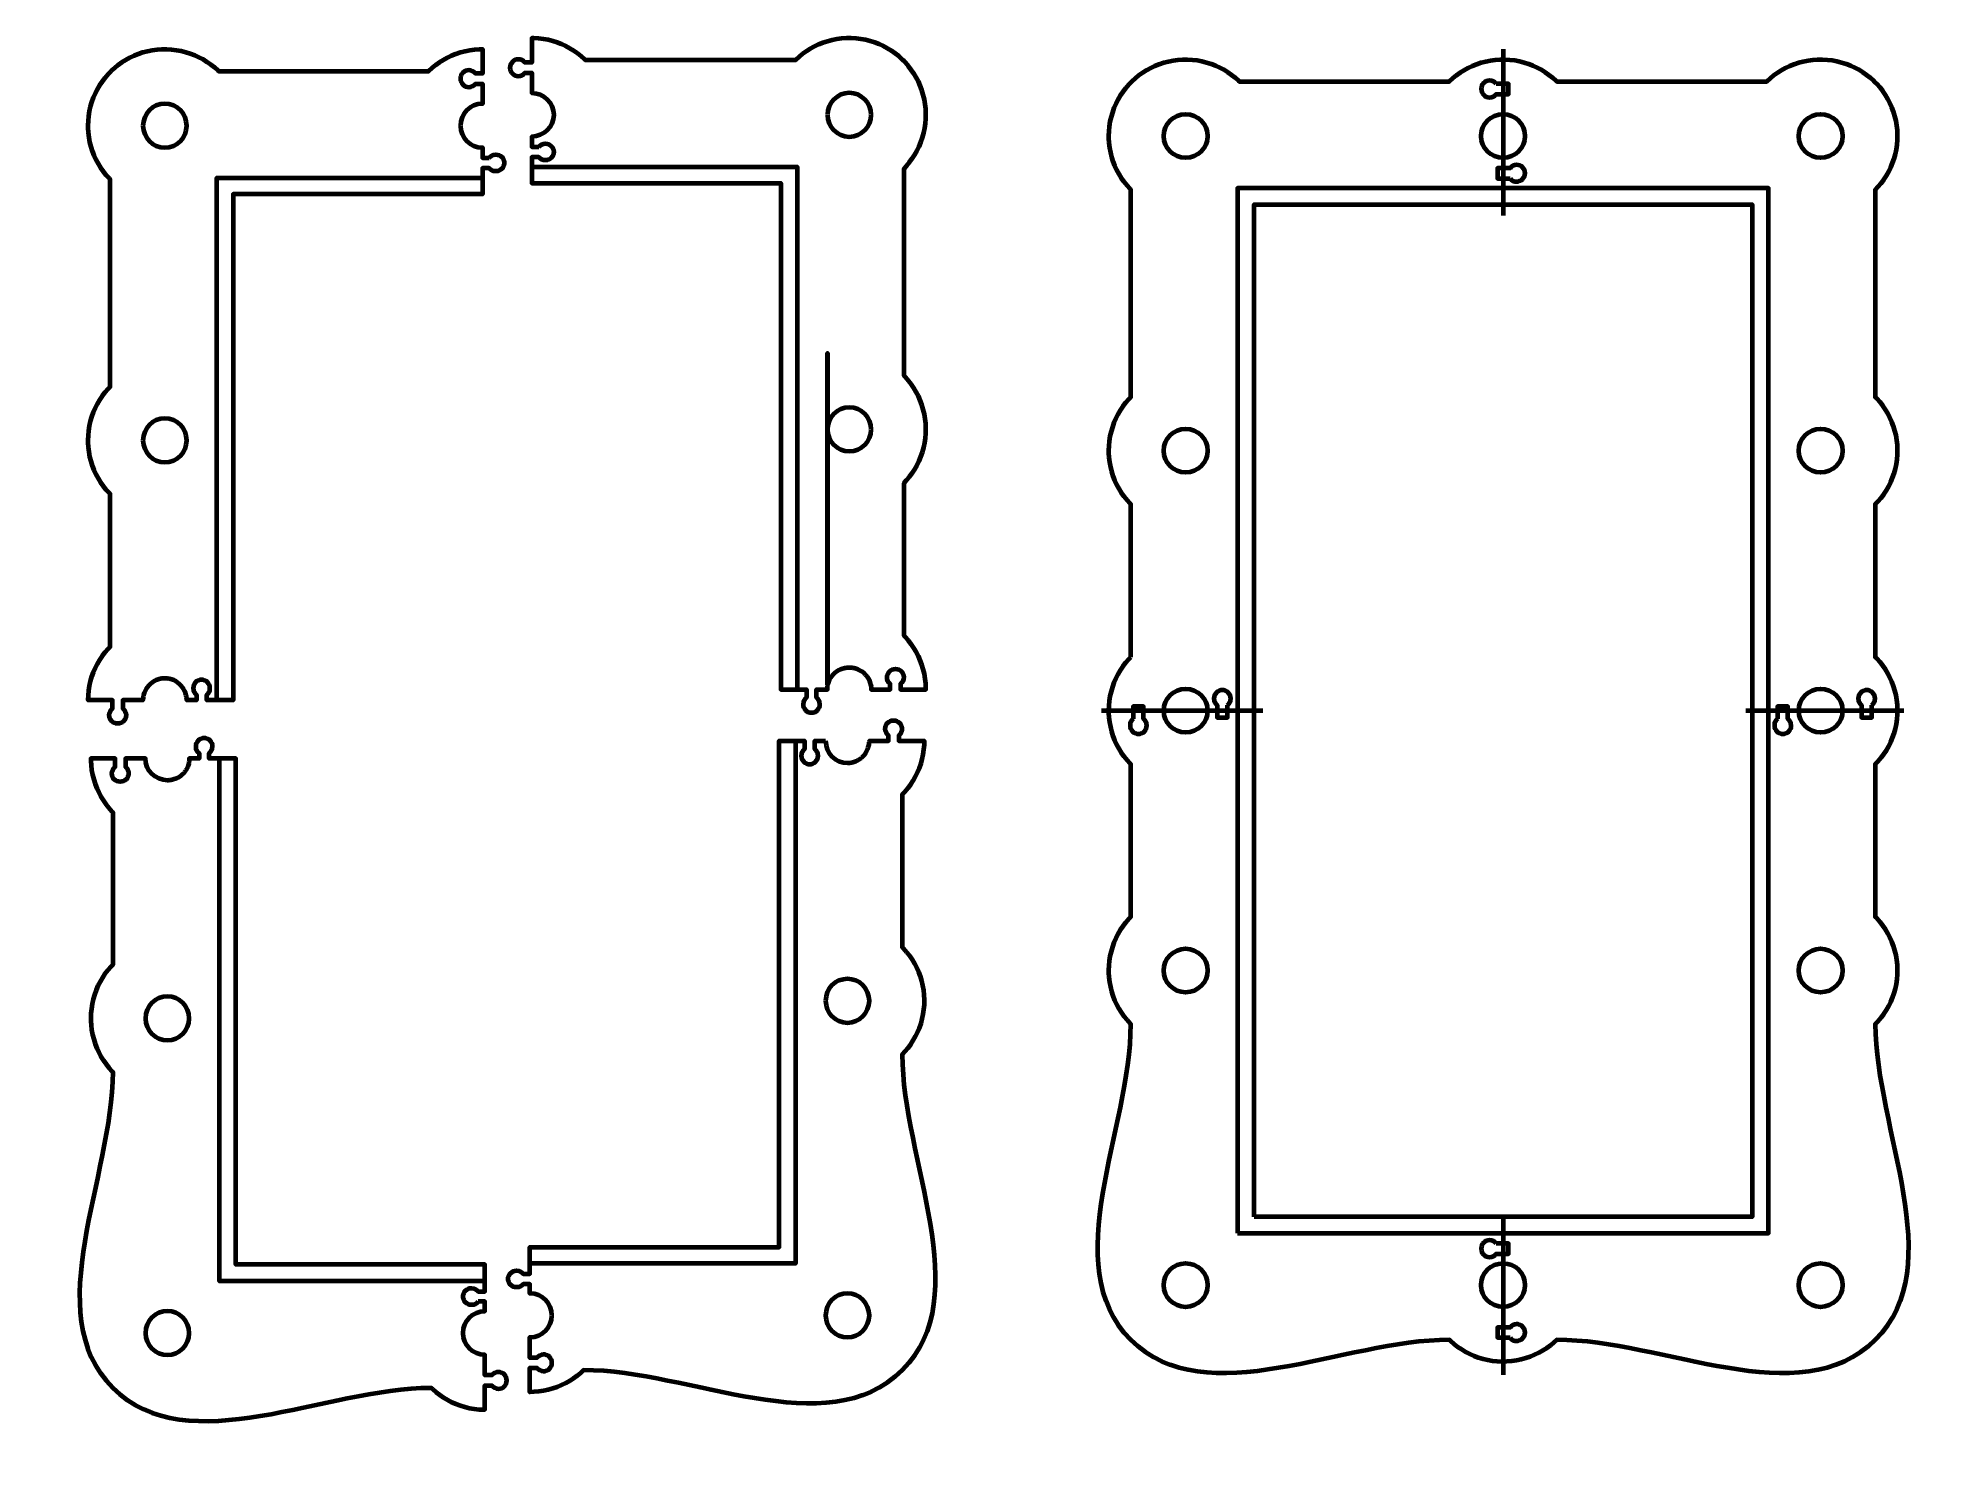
# Model space of a CAD drawing. Header units: centimetres. Extents: x -407 to -233, y -46 to 85.
import ezdxf

# ---------------------------------------------------------------- set-up
doc = ezdxf.new("R2010")
doc.units = ezdxf.units.CM
doc.header["$MEASUREMENT"] = 0
doc.layers.add('layer 1', color=7, linetype='Continuous')

msp = doc.modelspace()

# ---------------------------------------------------------------- linework, layer by layer
at = {"layer": 'layer 1', "lineweight": 100}
for points, knots in [([(-361.71045, 74.67591), (-361.71045, 74.67591), (-362.34171, 74.67591), (-362.34171, 74.67591), (-362.34171, 74.67591), (-362.34171, 74.67591), (-362.34171, 75.60007), (-362.34171, 75.60007), (-362.34171, 75.60007), (-362.34171, 75.60007), (-362.34147, 75.60005), (-362.34147, 75.60005), (-362.34147, 75.60005), (-361.23711, 75.60007), (-360.34147, 76.49549), (-360.34147, 77.60006), (-360.34147, 77.60006), (-360.34147, 78.70467), (-361.23691, 79.60006), (-362.34147, 79.60006), (-362.34147, 79.60006), (-362.34147, 79.60006), (-362.34171, 81.43652), (-362.34171, 81.43652), (-362.34171, 81.43652), (-362.34171, 81.43652), (-362.97003, 81.43652), (-362.97003, 81.43652), (-362.97003, 81.43652), (-363.11003, 81.25602), (-363.32867, 81.13983), (-363.57479, 81.13983), (-363.57479, 81.13983), (-363.99747, 81.13989), (-364.34003, 81.48246), (-364.34003, 81.90509), (-364.34003, 81.90509), (-364.34003, 82.32774), (-363.99743, 82.67036), (-363.57479, 82.67036), (-363.57479, 82.67036), (-363.32879, 82.6704), (-363.10991, 82.5543), (-362.96971, 82.37363), (-362.96971, 82.37363), (-362.96971, 82.37363), (-362.34171, 82.3737), (-362.34171, 82.3737), (-362.34171, 82.3737), (-362.34171, 82.3737), (-362.34171, 84.59921), (-362.34171, 84.59921), (-362.34171, 84.59921), (-362.34171, 84.59921), (-362.16359, 84.60033), (-362.16359, 84.60033), (-362.16359, 84.60033), (-362.16359, 84.60033), (-361.72035, 84.57508), (-361.72035, 84.57508), (-361.72035, 84.57508), (-361.72035, 84.57508), (-361.28187, 84.52222), (-361.28187, 84.52222), (-361.28187, 84.52222), (-361.28187, 84.52222), (-360.85071, 84.44237), (-360.85071, 84.44237), (-360.85071, 84.44237), (-360.85071, 84.44237), (-360.42779, 84.33648), (-360.42779, 84.33648), (-360.42779, 84.33648), (-360.42779, 84.33648), (-360.01571, 84.20544), (-360.01571, 84.20544), (-360.01571, 84.20544), (-360.01571, 84.20544), (-359.61499, 84.05034), (-359.61499, 84.05034), (-359.61499, 84.05034), (-359.61499, 84.05034), (-359.22703, 83.87206), (-359.22703, 83.87206), (-359.22703, 83.87206), (-359.22703, 83.87206), (-358.85299, 83.6718), (-358.85299, 83.6718), (-358.85299, 83.6718), (-358.85299, 83.6718), (-358.49327, 83.45042), (-358.49327, 83.45042), (-358.49327, 83.45042), (-358.49327, 83.45042), (-358.14943, 83.2088), (-358.14943, 83.2088), (-358.14943, 83.2088), (-358.14943, 83.2088), (-357.82147, 82.94782), (-357.82147, 82.94782), (-357.82147, 82.94782), (-357.82147, 82.94782), (-357.50999, 82.66826), (-357.50999, 82.66826), (-357.50999, 82.66826), (-357.50999, 82.66826), (-357.44267, 82.60008), (-357.44267, 82.60008), (-357.44267, 82.60008), (-357.44267, 82.60008), (-338.24313, 82.60008), (-338.24313, 82.60008), (-338.24313, 82.60008), (-338.24313, 82.60008), (-338.23327, 82.61024), (-338.23327, 82.61024), (-338.23327, 82.61024), (-338.23327, 82.61024), (-337.92547, 82.89337), (-337.92547, 82.89337), (-337.92547, 82.89337), (-337.92547, 82.89337), (-337.60067, 83.15816), (-337.60067, 83.15816), (-337.60067, 83.15816), (-337.60067, 83.15816), (-337.25983, 83.40367), (-337.25983, 83.40367), (-337.25983, 83.40367), (-337.25983, 83.40367), (-336.90327, 83.62917), (-336.90327, 83.62917), (-336.90327, 83.62917), (-336.90327, 83.62917), (-336.53211, 83.83372), (-336.53211, 83.83372), (-336.53211, 83.83372), (-336.53211, 83.83372), (-336.14683, 84.01644), (-336.14683, 84.01644), (-336.14683, 84.01644), (-336.14683, 84.01644), (-335.74869, 84.1763), (-335.74869, 84.1763), (-335.74869, 84.1763), (-335.74869, 84.1763), (-335.33847, 84.31227), (-335.33847, 84.31227), (-335.33847, 84.31227), (-335.33847, 84.31227), (-334.91779, 84.42324), (-334.91779, 84.42324), (-334.91779, 84.42324), (-334.91779, 84.42324), (-334.48805, 84.50841), (-334.48805, 84.50841), (-334.48805, 84.50841), (-334.48805, 84.50841), (-334.05087, 84.56675), (-334.05087, 84.56675), (-334.05087, 84.56675), (-334.05087, 84.56675), (-333.60843, 84.59755), (-333.60843, 84.59755), (-333.60843, 84.59755), (-333.60843, 84.59755), (-333.16327, 84.60033), (-333.16327, 84.60033), (-333.16327, 84.60033), (-333.16327, 84.60033), (-332.72021, 84.57508), (-332.72021, 84.57508), (-332.72021, 84.57508), (-332.72021, 84.57508), (-332.28191, 84.52222), (-332.28191, 84.52222), (-332.28191, 84.52222), (-332.28191, 84.52222), (-331.85043, 84.44237), (-331.85043, 84.44237), (-331.85043, 84.44237), (-331.85043, 84.44237), (-331.42783, 84.33648), (-331.42783, 84.33648), (-331.42783, 84.33648), (-331.42783, 84.33648), (-331.01555, 84.20544), (-331.01555, 84.20544), (-331.01555, 84.20544), (-331.01555, 84.20544), (-330.61487, 84.05034), (-330.61487, 84.05034), (-330.61487, 84.05034), (-330.61487, 84.05034), (-330.22689, 83.87206), (-330.22689, 83.87206), (-330.22689, 83.87206), (-330.22689, 83.87206), (-329.85271, 83.6718), (-329.85271, 83.6718), (-329.85271, 83.6718), (-329.85271, 83.6718), (-329.49331, 83.45042), (-329.49331, 83.45042), (-329.49331, 83.45042), (-329.49331, 83.45042), (-329.14929, 83.2088), (-329.14929, 83.2088), (-329.14929, 83.2088), (-329.14929, 83.2088), (-328.82115, 82.94782), (-328.82115, 82.94782), (-328.82115, 82.94782), (-328.82115, 82.94782), (-328.50985, 82.66826), (-328.50985, 82.66826), (-328.50985, 82.66826), (-328.50985, 82.66826), (-328.44255, 82.60008), (-328.44255, 82.60008), (-328.44255, 82.60008), (-328.44255, 82.60008), (-328.34157, 82.49792), (-328.34157, 82.49792), (-328.34157, 82.49792), (-328.34157, 82.49792), (-328.21599, 82.37084), (-328.21599, 82.37084), (-328.21599, 82.37084), (-328.21599, 82.37084), (-327.94009, 82.05612), (-327.94009, 82.05612), (-327.94009, 82.05612), (-327.94009, 82.05612), (-327.68291, 81.72481), (-327.68291, 81.72481), (-327.68291, 81.72481), (-327.68291, 81.72481), (-327.44527, 81.37762), (-327.44527, 81.37762), (-327.44527, 81.37762), (-327.44527, 81.37762), (-327.22795, 81.01512), (-327.22795, 81.01512), (-327.22795, 81.01512), (-327.22795, 81.01512), (-327.03203, 80.63816), (-327.03203, 80.63816), (-327.03203, 80.63816), (-327.03203, 80.63816), (-326.85837, 80.24764), (-326.85837, 80.24764), (-326.85837, 80.24764), (-326.85837, 80.24764), (-326.70803, 79.84449), (-326.70803, 79.84449), (-326.70803, 79.84449), (-326.70803, 79.84449), (-326.58199, 79.43), (-326.58199, 79.43), (-326.58199, 79.43), (-326.58199, 79.43), (-326.48119, 79.0055), (-326.48119, 79.0055), (-326.48119, 79.0055), (-326.48119, 79.0055), (-326.40657, 78.57259), (-326.40657, 78.57259), (-326.40657, 78.57259), (-326.40657, 78.57259), (-326.35927, 78.13301), (-326.35927, 78.13301), (-326.35927, 78.13301), (-326.35927, 78.13301), (-326.33957, 77.68922), (-326.33957, 77.68922), (-326.33957, 77.68922), (-326.33957, 77.68922), (-326.34799, 77.24433), (-326.34799, 77.24433), (-326.34799, 77.24433), (-326.34799, 77.24433), (-326.38435, 76.80276), (-326.38435, 76.80276), (-326.38435, 76.80276), (-326.38435, 76.80276), (-326.44815, 76.36692), (-326.44815, 76.36692), (-326.44815, 76.36692), (-326.44815, 76.36692), (-326.53849, 75.93885), (-326.53849, 75.93885), (-326.53849, 75.93885), (-326.53849, 75.93885), (-326.65453, 75.52014), (-326.65453, 75.52014), (-326.65453, 75.52014), (-326.65453, 75.52014), (-326.79535, 75.11231), (-326.79535, 75.11231), (-326.79535, 75.11231), (-326.79535, 75.11231), (-326.95981, 74.71663), (-326.95981, 74.71663), (-326.95981, 74.71663), (-326.95981, 74.71663), (-327.14699, 74.33412), (-327.14699, 74.33412), (-327.14699, 74.33412), (-327.14699, 74.33412), (-327.35589, 73.96574), (-327.35589, 73.96574), (-327.35589, 73.96574), (-327.35589, 73.96574), (-327.58543, 73.61237), (-327.58543, 73.61237), (-327.58543, 73.61237), (-327.58543, 73.61237), (-327.83499, 73.27462), (-327.83499, 73.27462), (-327.83499, 73.27462), (-327.83499, 73.27462), (-328.10345, 72.95324), (-328.10345, 72.95324), (-328.10345, 72.95324), (-328.10345, 72.95324), (-328.34157, 72.70043), (-328.34157, 72.70043), (-328.34157, 72.70043), (-328.34157, 72.70043), (-328.34157, 53.74774), (-328.34157, 53.74774), (-328.34157, 53.74774), (-328.34157, 53.74774), (-328.21599, 53.6207), (-328.21599, 53.6207), (-328.21599, 53.6207), (-328.21599, 53.6207), (-327.94009, 53.30602), (-327.94009, 53.30602), (-327.94009, 53.30602), (-327.94009, 53.30602), (-327.68291, 52.97471), (-327.68291, 52.97471), (-327.68291, 52.97471), (-327.68291, 52.97471), (-327.44527, 52.62748), (-327.44527, 52.62748), (-327.44527, 52.62748), (-327.44527, 52.62748), (-327.22811, 52.26501), (-327.22811, 52.26501), (-327.22811, 52.26501), (-327.22811, 52.26501), (-327.03203, 51.88806), (-327.03203, 51.88806), (-327.03203, 51.88806), (-327.03203, 51.88806), (-326.85837, 51.49754), (-326.85837, 51.49754), (-326.85837, 51.49754), (-326.85837, 51.49754), (-326.70803, 51.09439), (-326.70803, 51.09439), (-326.70803, 51.09439), (-326.70803, 51.09439), (-326.58199, 50.6799), (-326.58199, 50.6799), (-326.58199, 50.6799), (-326.58199, 50.6799), (-326.48119, 50.25536), (-326.48119, 50.25536), (-326.48119, 50.25536), (-326.48119, 50.25536), (-326.40673, 49.82245), (-326.40673, 49.82245), (-326.40673, 49.82245), (-326.40673, 49.82245), (-326.35927, 49.38291), (-326.35927, 49.38291), (-326.35927, 49.38291), (-326.35927, 49.38291), (-326.33957, 48.93912), (-326.33957, 48.93912), (-326.33957, 48.93912), (-326.33957, 48.93912), (-326.34799, 48.49423), (-326.34799, 48.49423), (-326.34799, 48.49423), (-326.34799, 48.49423), (-326.38435, 48.05262), (-326.38435, 48.05262), (-326.38435, 48.05262), (-326.38435, 48.05262), (-326.44815, 47.61685), (-326.44815, 47.61685), (-326.44815, 47.61685), (-326.44815, 47.61685), (-326.53849, 47.18875), (-326.53849, 47.18875), (-326.53849, 47.18875), (-326.53849, 47.18875), (-326.65469, 46.77004), (-326.65469, 46.77004), (-326.65469, 46.77004), (-326.65469, 46.77004), (-326.79535, 46.36221), (-326.79535, 46.36221), (-326.79535, 46.36221), (-326.79535, 46.36221), (-326.95997, 45.96653), (-326.95997, 45.96653), (-326.95997, 45.96653), (-326.95997, 45.96653), (-327.14699, 45.58402), (-327.14699, 45.58402), (-327.14699, 45.58402), (-327.14699, 45.58402), (-327.35589, 45.21568), (-327.35589, 45.21568), (-327.35589, 45.21568), (-327.35589, 45.21568), (-327.58543, 44.86226), (-327.58543, 44.86226), (-327.58543, 44.86226), (-327.58543, 44.86226), (-327.83499, 44.52448), (-327.83499, 44.52448), (-327.83499, 44.52448), (-327.83499, 44.52448), (-328.10345, 44.20309), (-328.10345, 44.20309), (-328.10345, 44.20309), (-328.10345, 44.20309), (-328.34157, 43.95036), (-328.34157, 43.95036), (-328.34157, 43.95036), (-328.34157, 43.95036), (-328.34157, 29.99775), (-328.34157, 29.99775), (-328.34157, 29.99775), (-328.34157, 29.99775), (-328.21599, 29.87071), (-328.21599, 29.87071), (-328.21599, 29.87071), (-328.21599, 29.87071), (-327.94009, 29.55599), (-327.94009, 29.55599), (-327.94009, 29.55599), (-327.94009, 29.55599), (-327.68291, 29.22471), (-327.68291, 29.22471), (-327.68291, 29.22471), (-327.68291, 29.22471), (-327.44527, 28.87749), (-327.44527, 28.87749), (-327.44527, 28.87749), (-327.44527, 28.87749), (-327.22811, 28.515), (-327.22811, 28.515), (-327.22811, 28.515), (-327.22811, 28.515), (-327.03203, 28.13807), (-327.03203, 28.13807), (-327.03203, 28.13807), (-327.03203, 28.13807), (-326.85837, 27.74753), (-326.85837, 27.74753), (-326.85837, 27.74753), (-326.85837, 27.74753), (-326.70803, 27.3444), (-326.70803, 27.3444), (-326.70803, 27.3444), (-326.70803, 27.3444), (-326.58199, 26.92988), (-326.58199, 26.92988), (-326.58199, 26.92988), (-326.58199, 26.92988), (-326.48119, 26.50537), (-326.48119, 26.50537), (-326.48119, 26.50537), (-326.48119, 26.50537), (-326.40673, 26.07244), (-326.40673, 26.07244), (-326.40673, 26.07244), (-326.40673, 26.07244), (-326.35927, 25.6329), (-326.35927, 25.6329), (-326.35927, 25.6329), (-326.35927, 25.6329), (-326.33957, 25.18911), (-326.33957, 25.18911), (-326.33957, 25.18911), (-326.33957, 25.18911), (-326.34131, 25.09999), (-326.34131, 25.09999), (-326.34131, 25.09999), (-326.34131, 25.09999), (-328.66019, 25.09999), (-328.66019, 25.09999), (-328.66019, 25.09999), (-328.66019, 25.09999), (-328.66019, 25.5991), (-328.66019, 25.5991), (-328.66019, 25.5991), (-328.47951, 25.73932), (-328.36339, 25.95818), (-328.36339, 26.20415), (-328.36339, 26.20415), (-328.36339, 26.62681), (-328.70603, 26.96941), (-329.12867, 26.96941), (-329.12867, 26.96941), (-329.55139, 26.96941), (-329.89393, 26.6268), (-329.89393, 26.20415), (-329.89393, 26.20415), (-329.89393, 25.95808), (-329.77775, 25.73912), (-329.59723, 25.59915), (-329.59723, 25.59915), (-329.59723, 25.59915), (-329.59727, 25.09999), (-329.59727, 25.09999), (-329.59727, 25.09999), (-329.59727, 25.09999), (-331.34163, 25.09999), (-331.34163, 25.09999), (-331.34163, 25.09999), (-331.34163, 25.09999), (-331.34195, 25.14381), (-331.34195, 25.15158), (-331.34195, 25.15158), (-331.34385, 25.21066), (-331.34901, 25.29072), (-331.35743, 25.35469), (-331.35743, 25.35469), (-331.36591, 25.4189), (-331.37767, 25.48743), (-331.39267, 25.55164), (-331.39267, 25.55164), (-331.40941, 25.62327), (-331.43009, 25.69486), (-331.45459, 25.76458), (-331.45459, 25.76458), (-331.54547, 26.023), (-331.69063, 26.26195), (-331.87723, 26.4624), (-331.87723, 26.4624), (-332.05791, 26.65632), (-332.27687, 26.81426), (-332.51843, 26.92329), (-332.51843, 26.92329), (-332.64543, 26.98056), (-332.77799, 27.02463), (-332.91403, 27.05418), (-332.91403, 27.05418), (-332.97945, 27.06839), (-333.04537, 27.07932), (-333.11179, 27.08692), (-333.11179, 27.08692), (-333.14551, 27.09078), (-333.17923, 27.09368), (-333.21305, 27.09592), (-333.21305, 27.09592), (-333.25583, 27.09877), (-333.29863, 27.09968), (-333.34147, 27.09995), (-333.34147, 27.09995), (-333.40983, 27.09953), (-333.47799, 27.09675), (-333.54595, 27.08968), (-333.54595, 27.08968), (-333.61271, 27.08276), (-333.67887, 27.07276), (-333.74457, 27.05934), (-333.74457, 27.05934), (-333.88115, 27.03142), (-334.01459, 26.98898), (-334.14231, 26.93317), (-334.14231, 26.93317), (-334.39263, 26.82386), (-334.61963, 26.66228), (-334.80569, 26.46239), (-334.80569, 26.46239), (-334.98685, 26.26788), (-335.12893, 26.0373), (-335.22007, 25.78762), (-335.22007, 25.78762), (-335.24275, 25.72598), (-335.26219, 25.66335), (-335.27853, 25.59979), (-335.27853, 25.59979), (-335.28687, 25.56773), (-335.29419, 25.53544), (-335.30083, 25.50303), (-335.30083, 25.50303), (-335.30927, 25.4622), (-335.31627, 25.42088), (-335.32211, 25.37966), (-335.32211, 25.37966), (-335.33149, 25.3128), (-335.33747, 25.2445), (-335.34003, 25.17727), (-335.34003, 25.17727), (-335.34087, 25.15778), (-335.34133, 25.135), (-335.34133, 25.1172), (-335.34133, 25.1172), (-335.34133, 25.11303), (-335.34149, 25.09996), (-335.34149, 25.09996), (-335.34149, 25.09996), (-335.34149, 25.09996), (-336.32447, 25.09999), (-336.32447, 25.09999), (-336.32447, 25.09999), (-336.32447, 25.09999), (-336.32447, 24.33982), (-336.32447, 24.33982), (-336.32447, 24.33982), (-336.14397, 24.19984), (-336.02775, 23.98088), (-336.02775, 23.7348), (-336.02775, 23.7348), (-336.02775, 23.31217), (-336.37037, 22.96954), (-336.79303, 22.96954), (-336.79303, 22.96954), (-337.21571, 22.96955), (-337.55827, 23.31215), (-337.55827, 23.7348), (-337.55827, 23.7348), (-337.55827, 23.98078), (-337.44225, 24.19964), (-337.26153, 24.33985), (-337.26153, 24.33985), (-337.26153, 24.33985), (-337.26157, 25.09999), (-337.26157, 25.09999), (-337.26157, 25.09999), (-337.26157, 25.09999), (-338.09151, 25.09999), (-338.09151, 25.09999), (-338.09151, 25.09999), (-338.09151, 25.09999), (-339.59155, 25.09999), (-339.59155, 25.09999), (-339.59155, 25.09999), (-339.59155, 25.09999), (-339.59155, 71.35002), (-339.59155, 71.35002), (-339.59155, 71.35002), (-339.59155, 71.35002), (-362.34171, 71.35002), (-362.34171, 71.35002), (-362.34171, 71.35002), (-362.34171, 71.35002), (-362.34171, 72.85005), (-362.34171, 72.85005), (-362.34171, 72.85005), (-362.34171, 72.85005), (-362.34171, 73.73881), (-362.34171, 73.73881), (-362.34171, 73.73881), (-362.34171, 73.73881), (-361.71051, 73.73881), (-361.71051, 73.73881), (-361.71051, 73.73881), (-361.57051, 73.55815), (-361.35139, 73.44204), (-361.10539, 73.44204), (-361.10539, 73.44204), (-360.68275, 73.44211), (-360.34019, 73.78464), (-360.34019, 74.20729), (-360.34019, 74.20729), (-360.34019, 74.62995), (-360.68275, 74.97254), (-361.10539, 74.97254), (-361.10539, 74.97254), (-361.3517, 74.97261), (-361.57049, 74.85641), (-361.71045, 74.67591)], [0, 0, 0, 0, 0.005813953, 0.005813953, 0.005813953, 0.005813953, 0.011627907, 0.011627907, 0.011627907, 0.011627907, 0.01744186, 0.01744186, 0.01744186, 0.01744186, 0.023255814, 0.023255814, 0.023255814, 0.023255814, 0.029069767, 0.029069767, 0.029069767, 0.029069767, 0.034883721, 0.034883721, 0.034883721, 0.034883721, 0.040697674, 0.040697674, 0.040697674, 0.040697674, 0.046511628, 0.046511628, 0.046511628, 0.046511628, 0.052325581, 0.052325581, 0.052325581, 0.052325581, 0.058139535, 0.058139535, 0.058139535, 0.058139535, 0.063953488, 0.063953488, 0.063953488, 0.063953488, 0.069767442, 0.069767442, 0.069767442, 0.069767442, 0.075581395, 0.075581395, 0.075581395, 0.075581395, 0.081395349, 0.081395349, 0.081395349, 0.081395349, 0.087209302, 0.087209302, 0.087209302, 0.087209302, 0.093023256, 0.093023256, 0.093023256, 0.093023256, 0.098837209, 0.098837209, 0.098837209, 0.098837209, 0.104651163, 0.104651163, 0.104651163, 0.104651163, 0.110465116, 0.110465116, 0.110465116, 0.110465116, 0.11627907, 0.11627907, 0.11627907, 0.11627907, 0.122093023, 0.122093023, 0.122093023, 0.122093023, 0.127906977, 0.127906977, 0.127906977, 0.127906977, 0.13372093, 0.13372093, 0.13372093, 0.13372093, 0.139534884, 0.139534884, 0.139534884, 0.139534884, 0.145348837, 0.145348837, 0.145348837, 0.145348837, 0.151162791, 0.151162791, 0.151162791, 0.151162791, 0.156976744, 0.156976744, 0.156976744, 0.156976744, 0.162790698, 0.162790698, 0.162790698, 0.162790698, 0.168604651, 0.168604651, 0.168604651, 0.168604651, 0.174418605, 0.174418605, 0.174418605, 0.174418605, 0.180232558, 0.180232558, 0.180232558, 0.180232558, 0.186046512, 0.186046512, 0.186046512, 0.186046512, 0.191860465, 0.191860465, 0.191860465, 0.191860465, 0.197674419, 0.197674419, 0.197674419, 0.197674419, 0.203488372, 0.203488372, 0.203488372, 0.203488372, 0.209302326, 0.209302326, 0.209302326, 0.209302326, 0.215116279, 0.215116279, 0.215116279, 0.215116279, 0.220930233, 0.220930233, 0.220930233, 0.220930233, 0.226744186, 0.226744186, 0.226744186, 0.226744186, 0.23255814, 0.23255814, 0.23255814, 0.23255814, 0.238372093, 0.238372093, 0.238372093, 0.238372093, 0.244186047, 0.244186047, 0.244186047, 0.244186047, 0.25, 0.25, 0.25, 0.25, 0.255813953, 0.255813953, 0.255813953, 0.255813953, 0.261627907, 0.261627907, 0.261627907, 0.261627907, 0.26744186, 0.26744186, 0.26744186, 0.26744186, 0.273255814, 0.273255814, 0.273255814, 0.273255814, 0.279069767, 0.279069767, 0.279069767, 0.279069767, 0.284883721, 0.284883721, 0.284883721, 0.284883721, 0.290697674, 0.290697674, 0.290697674, 0.290697674, 0.296511628, 0.296511628, 0.296511628, 0.296511628, 0.302325581, 0.302325581, 0.302325581, 0.302325581, 0.308139535, 0.308139535, 0.308139535, 0.308139535, 0.313953488, 0.313953488, 0.313953488, 0.313953488, 0.319767442, 0.319767442, 0.319767442, 0.319767442, 0.325581395, 0.325581395, 0.325581395, 0.325581395, 0.331395349, 0.331395349, 0.331395349, 0.331395349, 0.337209302, 0.337209302, 0.337209302, 0.337209302, 0.343023256, 0.343023256, 0.343023256, 0.343023256, 0.348837209, 0.348837209, 0.348837209, 0.348837209, 0.354651163, 0.354651163, 0.354651163, 0.354651163, 0.360465116, 0.360465116, 0.360465116, 0.360465116, 0.36627907, 0.36627907, 0.36627907, 0.36627907, 0.372093023, 0.372093023, 0.372093023, 0.372093023, 0.377906977, 0.377906977, 0.377906977, 0.377906977, 0.38372093, 0.38372093, 0.38372093, 0.38372093, 0.389534884, 0.389534884, 0.389534884, 0.389534884, 0.395348837, 0.395348837, 0.395348837, 0.395348837, 0.401162791, 0.401162791, 0.401162791, 0.401162791, 0.406976744, 0.406976744, 0.406976744, 0.406976744, 0.412790698, 0.412790698, 0.412790698, 0.412790698, 0.418604651, 0.418604651, 0.418604651, 0.418604651, 0.424418605, 0.424418605, 0.424418605, 0.424418605, 0.430232558, 0.430232558, 0.430232558, 0.430232558, 0.436046512, 0.436046512, 0.436046512, 0.436046512, 0.441860465, 0.441860465, 0.441860465, 0.441860465, 0.447674419, 0.447674419, 0.447674419, 0.447674419, 0.453488372, 0.453488372, 0.453488372, 0.453488372, 0.459302326, 0.459302326, 0.459302326, 0.459302326, 0.465116279, 0.465116279, 0.465116279, 0.465116279, 0.470930233, 0.470930233, 0.470930233, 0.470930233, 0.476744186, 0.476744186, 0.476744186, 0.476744186, 0.48255814, 0.48255814, 0.48255814, 0.48255814, 0.488372093, 0.488372093, 0.488372093, 0.488372093, 0.494186047, 0.494186047, 0.494186047, 0.494186047, 0.5, 0.5, 0.5, 0.5, 0.505813953, 0.505813953, 0.505813953, 0.505813953, 0.511627907, 0.511627907, 0.511627907, 0.511627907, 0.51744186, 0.51744186, 0.51744186, 0.51744186, 0.523255814, 0.523255814, 0.523255814, 0.523255814, 0.529069767, 0.529069767, 0.529069767, 0.529069767, 0.534883721, 0.534883721, 0.534883721, 0.534883721, 0.540697674, 0.540697674, 0.540697674, 0.540697674, 0.546511628, 0.546511628, 0.546511628, 0.546511628, 0.552325581, 0.552325581, 0.552325581, 0.552325581, 0.558139535, 0.558139535, 0.558139535, 0.558139535, 0.563953488, 0.563953488, 0.563953488, 0.563953488, 0.569767442, 0.569767442, 0.569767442, 0.569767442, 0.575581395, 0.575581395, 0.575581395, 0.575581395, 0.581395349, 0.581395349, 0.581395349, 0.581395349, 0.587209302, 0.587209302, 0.587209302, 0.587209302, 0.593023256, 0.593023256, 0.593023256, 0.593023256, 0.598837209, 0.598837209, 0.598837209, 0.598837209, 0.604651163, 0.604651163, 0.604651163, 0.604651163, 0.610465116, 0.610465116, 0.610465116, 0.610465116, 0.61627907, 0.61627907, 0.61627907, 0.61627907, 0.622093023, 0.622093023, 0.622093023, 0.622093023, 0.627906977, 0.627906977, 0.627906977, 0.627906977, 0.63372093, 0.63372093, 0.63372093, 0.63372093, 0.639534884, 0.639534884, 0.639534884, 0.639534884, 0.645348837, 0.645348837, 0.645348837, 0.645348837, 0.651162791, 0.651162791, 0.651162791, 0.651162791, 0.656976744, 0.656976744, 0.656976744, 0.656976744, 0.662790698, 0.662790698, 0.662790698, 0.662790698, 0.668604651, 0.668604651, 0.668604651, 0.668604651, 0.674418605, 0.674418605, 0.674418605, 0.674418605, 0.680232558, 0.680232558, 0.680232558, 0.680232558, 0.686046512, 0.686046512, 0.686046512, 0.686046512, 0.691860465, 0.691860465, 0.691860465, 0.691860465, 0.697674419, 0.697674419, 0.697674419, 0.697674419, 0.703488372, 0.703488372, 0.703488372, 0.703488372, 0.709302326, 0.709302326, 0.709302326, 0.709302326, 0.715116279, 0.715116279, 0.715116279, 0.715116279, 0.720930233, 0.720930233, 0.720930233, 0.720930233, 0.726744186, 0.726744186, 0.726744186, 0.726744186, 0.73255814, 0.73255814, 0.73255814, 0.73255814, 0.738372093, 0.738372093, 0.738372093, 0.738372093, 0.744186047, 0.744186047, 0.744186047, 0.744186047, 0.75, 0.75, 0.75, 0.75, 0.755813953, 0.755813953, 0.755813953, 0.755813953, 0.761627907, 0.761627907, 0.761627907, 0.761627907, 0.76744186, 0.76744186, 0.76744186, 0.76744186, 0.773255814, 0.773255814, 0.773255814, 0.773255814, 0.779069767, 0.779069767, 0.779069767, 0.779069767, 0.784883721, 0.784883721, 0.784883721, 0.784883721, 0.790697674, 0.790697674, 0.790697674, 0.790697674, 0.796511628, 0.796511628, 0.796511628, 0.796511628, 0.802325581, 0.802325581, 0.802325581, 0.802325581, 0.808139535, 0.808139535, 0.808139535, 0.808139535, 0.813953488, 0.813953488, 0.813953488, 0.813953488, 0.819767442, 0.819767442, 0.819767442, 0.819767442, 0.825581395, 0.825581395, 0.825581395, 0.825581395, 0.831395349, 0.831395349, 0.831395349, 0.831395349, 0.837209302, 0.837209302, 0.837209302, 0.837209302, 0.843023256, 0.843023256, 0.843023256, 0.843023256, 0.848837209, 0.848837209, 0.848837209, 0.848837209, 0.854651163, 0.854651163, 0.854651163, 0.854651163, 0.860465116, 0.860465116, 0.860465116, 0.860465116, 0.86627907, 0.86627907, 0.86627907, 0.86627907, 0.872093023, 0.872093023, 0.872093023, 0.872093023, 0.877906977, 0.877906977, 0.877906977, 0.877906977, 0.88372093, 0.88372093, 0.88372093, 0.88372093, 0.889534884, 0.889534884, 0.889534884, 0.889534884, 0.895348837, 0.895348837, 0.895348837, 0.895348837, 0.901162791, 0.901162791, 0.901162791, 0.901162791, 0.906976744, 0.906976744, 0.906976744, 0.906976744, 0.912790698, 0.912790698, 0.912790698, 0.912790698, 0.918604651, 0.918604651, 0.918604651, 0.918604651, 0.924418605, 0.924418605, 0.924418605, 0.924418605, 0.930232558, 0.930232558, 0.930232558, 0.930232558, 0.936046512, 0.936046512, 0.936046512, 0.936046512, 0.941860465, 0.941860465, 0.941860465, 0.941860465, 0.947674419, 0.947674419, 0.947674419, 0.947674419, 0.953488372, 0.953488372, 0.953488372, 0.953488372, 0.959302326, 0.959302326, 0.959302326, 0.959302326, 0.965116279, 0.965116279, 0.965116279, 0.965116279, 0.970930233, 0.970930233, 0.970930233, 0.970930233, 0.976744186, 0.976744186, 0.976744186, 0.976744186, 0.98255814, 0.98255814, 0.98255814, 0.98255814, 0.988372093, 0.988372093, 0.988372093, 0.988372093, 1, 1, 1, 1]), ([(-366.22767, 73.6761), (-366.22767, 73.6761), (-366.85875, 73.6761), (-366.85875, 73.6761), (-366.85875, 73.6761), (-366.85875, 73.6761), (-366.85875, 74.60027), (-366.85875, 74.60027), (-366.85875, 74.60027), (-367.96335, 74.60027), (-368.85875, 75.49566), (-368.85875, 76.60024), (-368.85875, 76.60024), (-368.85875, 77.70486), (-367.96331, 78.60024), (-366.85875, 78.60024), (-366.85875, 78.60024), (-366.85875, 78.60024), (-366.85875, 80.43671), (-366.85875, 80.43671), (-366.85875, 80.43671), (-366.85875, 80.43671), (-367.48711, 80.43671), (-367.48711, 80.43671), (-367.48711, 80.43671), (-367.62711, 80.25621), (-367.84599, 80.14002), (-368.09211, 80.14002), (-368.09211, 80.14002), (-368.51483, 80.14009), (-368.85735, 80.48262), (-368.85735, 80.90527), (-368.85735, 80.90527), (-368.85735, 81.32793), (-368.51467, 81.67052), (-368.09211, 81.67052), (-368.09211, 81.67052), (-367.84619, 81.67059), (-367.62723, 81.55448), (-367.48703, 81.3738), (-367.48703, 81.3738), (-367.48703, 81.3738), (-366.85875, 81.37381), (-366.85875, 81.37381), (-366.85875, 81.37381), (-366.85875, 81.37381), (-366.85875, 83.59941), (-366.85875, 83.59941), (-366.85875, 83.59941), (-366.85875, 83.59941), (-367.12579, 83.59766), (-367.12579, 83.59766), (-367.12579, 83.59766), (-367.12579, 83.59766), (-367.56839, 83.56686), (-367.56839, 83.56686), (-367.56839, 83.56686), (-367.56839, 83.56686), (-368.00559, 83.50852), (-368.00559, 83.50852), (-368.00559, 83.50852), (-368.00559, 83.50852), (-368.43515, 83.42343), (-368.43515, 83.42343), (-368.43515, 83.42343), (-368.43515, 83.42343), (-368.85583, 83.31239), (-368.85583, 83.31239), (-368.85583, 83.31239), (-368.85583, 83.31239), (-369.26603, 83.1765), (-369.26603, 83.1765), (-369.26603, 83.1765), (-369.26603, 83.1765), (-369.66419, 83.01664), (-369.66419, 83.01664), (-369.66419, 83.01664), (-369.66419, 83.01664), (-370.04931, 82.83391), (-370.04931, 82.83391), (-370.04931, 82.83391), (-370.04931, 82.83391), (-370.42079, 82.62937), (-370.42079, 82.62937), (-370.42079, 82.62937), (-370.42079, 82.62937), (-370.77703, 82.40386), (-370.77703, 82.40386), (-370.77703, 82.40386), (-370.77703, 82.40386), (-371.11803, 82.15827), (-371.11803, 82.15827), (-371.11803, 82.15827), (-371.11803, 82.15827), (-371.44283, 81.89356), (-371.44283, 81.89356), (-371.44283, 81.89356), (-371.44283, 81.89356), (-371.75083, 81.61035), (-371.75083, 81.61035), (-371.75083, 81.61035), (-371.75083, 81.61035), (-371.76067, 81.60019), (-371.76067, 81.60019), (-371.76067, 81.60019), (-371.76067, 81.60019), (-390.95987, 81.60019), (-390.95987, 81.60019), (-390.95987, 81.60019), (-390.95987, 81.60019), (-391.02719, 81.66845), (-391.02719, 81.66845), (-391.02719, 81.66845), (-391.02719, 81.66845), (-391.33867, 81.94801), (-391.33867, 81.94801), (-391.33867, 81.94801), (-391.33867, 81.94801), (-391.66663, 82.209), (-391.66663, 82.209), (-391.66663, 82.209), (-391.66663, 82.209), (-392.01079, 82.45053), (-392.01079, 82.45053), (-392.01079, 82.45053), (-392.01079, 82.45053), (-392.37019, 82.67199), (-392.37019, 82.67199), (-392.37019, 82.67199), (-392.37019, 82.67199), (-392.74423, 82.87225), (-392.74423, 82.87225), (-392.74423, 82.87225), (-392.74423, 82.87225), (-393.13219, 83.05045), (-393.13219, 83.05045), (-393.13219, 83.05045), (-393.13219, 83.05045), (-393.53291, 83.20563), (-393.53291, 83.20563), (-393.53291, 83.20563), (-393.53291, 83.20563), (-393.94531, 83.33668), (-393.94531, 83.33668), (-393.94531, 83.33668), (-393.94531, 83.33668), (-394.36791, 83.44256), (-394.36791, 83.44256), (-394.36791, 83.44256), (-394.36791, 83.44256), (-394.79939, 83.52241), (-394.79939, 83.52241), (-394.79939, 83.52241), (-394.79939, 83.52241), (-395.23755, 83.57528), (-395.23755, 83.57528), (-395.23755, 83.57528), (-395.23755, 83.57528), (-395.68079, 83.60052), (-395.68079, 83.60052), (-395.68079, 83.60052), (-395.68079, 83.60052), (-396.12591, 83.59766), (-396.12591, 83.59766), (-396.12591, 83.59766), (-396.12591, 83.59766), (-396.56819, 83.56686), (-396.56819, 83.56686), (-396.56819, 83.56686), (-396.56819, 83.56686), (-397.00539, 83.50852), (-397.00539, 83.50852), (-397.00539, 83.50852), (-397.00539, 83.50852), (-397.43531, 83.42343), (-397.43531, 83.42343), (-397.43531, 83.42343), (-397.43531, 83.42343), (-397.85595, 83.31239), (-397.85595, 83.31239), (-397.85595, 83.31239), (-397.85595, 83.31239), (-398.26587, 83.1765), (-398.26587, 83.1765), (-398.26587, 83.1765), (-398.26587, 83.1765), (-398.66435, 83.01664), (-398.66435, 83.01664), (-398.66435, 83.01664), (-398.66435, 83.01664), (-399.04947, 82.83391), (-399.04947, 82.83391), (-399.04947, 82.83391), (-399.04947, 82.83391), (-399.42059, 82.62937), (-399.42059, 82.62937), (-399.42059, 82.62937), (-399.42059, 82.62937), (-399.77715, 82.40386), (-399.77715, 82.40386), (-399.77715, 82.40386), (-399.77715, 82.40386), (-400.11815, 82.15827), (-400.11815, 82.15827), (-400.11815, 82.15827), (-400.11815, 82.15827), (-400.44267, 81.89356), (-400.44267, 81.89356), (-400.44267, 81.89356), (-400.44267, 81.89356), (-400.75063, 81.61035), (-400.75063, 81.61035), (-400.75063, 81.61035), (-400.75063, 81.61035), (-400.76047, 81.60019), (-400.76047, 81.60019), (-400.76047, 81.60019), (-400.76047, 81.60019), (-400.85891, 81.49827), (-400.85891, 81.49827), (-400.85891, 81.49827), (-400.85891, 81.49827), (-401.04115, 81.30944), (-401.04115, 81.30944), (-401.04115, 81.30944), (-401.04115, 81.30944), (-401.31323, 80.99138), (-401.31323, 80.99138), (-401.31323, 80.99138), (-401.31323, 80.99138), (-401.56659, 80.65682), (-401.56659, 80.65682), (-401.56659, 80.65682), (-401.56659, 80.65682), (-401.80027, 80.30646), (-401.80027, 80.30646), (-401.80027, 80.30646), (-401.80027, 80.30646), (-402.01331, 79.94101), (-402.01331, 79.94101), (-402.01331, 79.94101), (-402.01331, 79.94101), (-402.20507, 79.56128), (-402.20507, 79.56128), (-402.20507, 79.56128), (-402.20507, 79.56128), (-402.37399, 79.16814), (-402.37399, 79.16814), (-402.37399, 79.16814), (-402.37399, 79.16814), (-402.51971, 78.76269), (-402.51971, 78.76269), (-402.51971, 78.76269), (-402.51971, 78.76269), (-402.64071, 78.34605), (-402.64071, 78.34605), (-402.64071, 78.34605), (-402.64071, 78.34605), (-402.73627, 77.91973), (-402.73627, 77.91973), (-402.73627, 77.91973), (-402.73627, 77.91973), (-402.80547, 77.48531), (-402.80547, 77.48531), (-402.80547, 77.48531), (-402.80547, 77.48531), (-402.84739, 77.0447), (-402.84739, 77.0447), (-402.84739, 77.0447), (-402.84739, 77.0447), (-402.85979, 76.64759), (-402.85979, 76.64759), (-402.85979, 76.64759), (-402.85979, 76.64759), (-402.85659, 76.37477), (-402.85659, 76.37477), (-402.85659, 76.37477), (-402.85659, 76.37477), (-402.83407, 75.97901), (-402.83407, 75.97901), (-402.83407, 75.97901), (-402.83407, 75.97901), (-402.78103, 75.54062), (-402.78103, 75.54062), (-402.78103, 75.54062), (-402.78103, 75.54062), (-402.70103, 75.10922), (-402.70103, 75.10922), (-402.70103, 75.10922), (-402.70103, 75.10922), (-402.59531, 74.68663), (-402.59531, 74.68663), (-402.59531, 74.68663), (-402.59531, 74.68663), (-402.46419, 74.27427), (-402.46419, 74.27427), (-402.46419, 74.27427), (-402.46419, 74.27427), (-402.30923, 73.87359), (-402.30923, 73.87359), (-402.30923, 73.87359), (-402.30923, 73.87359), (-402.13079, 73.48568), (-402.13079, 73.48568), (-402.13079, 73.48568), (-402.13079, 73.48568), (-401.93075, 73.11151), (-401.93075, 73.11151), (-401.93075, 73.11151), (-401.93075, 73.11151), (-401.70915, 72.7521), (-401.70915, 72.7521), (-401.70915, 72.7521), (-401.70915, 72.7521), (-401.46755, 72.40793), (-401.46755, 72.40793), (-401.46755, 72.40793), (-401.46755, 72.40793), (-401.20655, 72.07995), (-401.20655, 72.07995), (-401.20655, 72.07995), (-401.20655, 72.07995), (-400.92715, 71.76864), (-400.92715, 71.76864), (-400.92715, 71.76864), (-400.92715, 71.76864), (-400.85891, 71.70125), (-400.85891, 71.70125), (-400.85891, 71.70125), (-400.85891, 71.70125), (-400.85891, 52.74817), (-400.85891, 52.74817), (-400.85891, 52.74817), (-400.85891, 52.74817), (-401.04115, 52.5593), (-401.04115, 52.5593), (-401.04115, 52.5593), (-401.04115, 52.5593), (-401.31323, 52.24124), (-401.31323, 52.24124), (-401.31323, 52.24124), (-401.31323, 52.24124), (-401.56659, 51.90672), (-401.56659, 51.90672), (-401.56659, 51.90672), (-401.56659, 51.90672), (-401.80027, 51.55635), (-401.80027, 51.55635), (-401.80027, 51.55635), (-401.80027, 51.55635), (-402.01331, 51.19095), (-402.01331, 51.19095), (-402.01331, 51.19095), (-402.01331, 51.19095), (-402.20507, 50.81118), (-402.20507, 50.81118), (-402.20507, 50.81118), (-402.20507, 50.81118), (-402.37399, 50.41804), (-402.37399, 50.41804), (-402.37399, 50.41804), (-402.37399, 50.41804), (-402.51971, 50.01255), (-402.51971, 50.01255), (-402.51971, 50.01255), (-402.51971, 50.01255), (-402.64071, 49.59591), (-402.64071, 49.59591), (-402.64071, 49.59591), (-402.64071, 49.59591), (-402.73627, 49.16959), (-402.73627, 49.16959), (-402.73627, 49.16959), (-402.73627, 49.16959), (-402.80547, 48.73517), (-402.80547, 48.73517), (-402.80547, 48.73517), (-402.80547, 48.73517), (-402.84739, 48.29456), (-402.84739, 48.29456), (-402.84739, 48.29456), (-402.84739, 48.29456), (-402.86011, 47.89748), (-402.86011, 47.89748), (-402.86011, 47.89748), (-402.86011, 47.89748), (-402.85659, 47.62463), (-402.85659, 47.62463), (-402.85659, 47.62463), (-402.85659, 47.62463), (-402.83407, 47.22887), (-402.83407, 47.22887), (-402.83407, 47.22887), (-402.83407, 47.22887), (-402.78103, 46.79052), (-402.78103, 46.79052), (-402.78103, 46.79052), (-402.78103, 46.79052), (-402.70135, 46.35912), (-402.70135, 46.35912), (-402.70135, 46.35912), (-402.70135, 46.35912), (-402.59531, 45.93649), (-402.59531, 45.93649), (-402.59531, 45.93649), (-402.59531, 45.93649), (-402.46419, 45.52413), (-402.46419, 45.52413), (-402.46419, 45.52413), (-402.46419, 45.52413), (-402.30923, 45.12345), (-402.30923, 45.12345), (-402.30923, 45.12345), (-402.30923, 45.12345), (-402.13079, 44.73554), (-402.13079, 44.73554), (-402.13079, 44.73554), (-402.13079, 44.73554), (-401.93075, 44.36141), (-401.93075, 44.36141), (-401.93075, 44.36141), (-401.93075, 44.36141), (-401.70915, 44.00192), (-401.70915, 44.00192), (-401.70915, 44.00192), (-401.70915, 44.00192), (-401.46755, 43.65787), (-401.46755, 43.65787), (-401.46755, 43.65787), (-401.46755, 43.65787), (-401.20655, 43.32981), (-401.20655, 43.32981), (-401.20655, 43.32981), (-401.20655, 43.32981), (-400.92715, 43.01854), (-400.92715, 43.01854), (-400.92715, 43.01854), (-400.92715, 43.01854), (-400.85891, 42.95111), (-400.85891, 42.95111), (-400.85891, 42.95111), (-400.85891, 42.95111), (-400.85891, 28.99818), (-400.85891, 28.99818), (-400.85891, 28.99818), (-400.85891, 28.99818), (-401.04115, 28.80931), (-401.04115, 28.80931), (-401.04115, 28.80931), (-401.04115, 28.80931), (-401.31323, 28.49121), (-401.31323, 28.49121), (-401.31323, 28.49121), (-401.31323, 28.49121), (-401.56659, 28.15668), (-401.56659, 28.15668), (-401.56659, 28.15668), (-401.56659, 28.15668), (-401.80027, 27.80636), (-401.80027, 27.80636), (-401.80027, 27.80636), (-401.80027, 27.80636), (-402.01331, 27.44092), (-402.01331, 27.44092), (-402.01331, 27.44092), (-402.01331, 27.44092), (-402.20507, 27.06119), (-402.20507, 27.06119), (-402.20507, 27.06119), (-402.20507, 27.06119), (-402.37399, 26.66805), (-402.37399, 26.66805), (-402.37399, 26.66805), (-402.37399, 26.66805), (-402.51971, 26.26254), (-402.51971, 26.26254), (-402.51971, 26.26254), (-402.51971, 26.26254), (-402.64071, 25.8459), (-402.64071, 25.8459), (-402.64071, 25.8459), (-402.64071, 25.8459), (-402.73627, 25.41958), (-402.73627, 25.41958), (-402.73627, 25.41958), (-402.73627, 25.41958), (-402.80547, 24.98516), (-402.80547, 24.98516), (-402.80547, 24.98516), (-402.80547, 24.98516), (-402.84739, 24.54455), (-402.84739, 24.54455), (-402.84739, 24.54455), (-402.84739, 24.54455), (-402.86011, 24.14747), (-402.86011, 24.14747), (-402.86011, 24.14747), (-402.86011, 24.14747), (-402.85947, 24.10016), (-402.85947, 24.10016), (-402.85947, 24.10016), (-402.85947, 24.10016), (-400.63791, 24.10016), (-400.63791, 24.10016), (-400.63791, 24.10016), (-400.63791, 24.10016), (-400.63791, 23.34003), (-400.63791, 23.34003), (-400.63791, 23.34003), (-400.81859, 23.19983), (-400.93443, 22.98095), (-400.93443, 22.73497), (-400.93443, 22.73497), (-400.93443, 22.31234), (-400.59175, 21.96971), (-400.16915, 21.96971), (-400.16915, 21.96971), (-399.74667, 21.96972), (-399.40387, 22.31232), (-399.40387, 22.73497), (-399.40387, 22.73497), (-399.40387, 22.98106), (-399.52003, 23.2), (-399.70051, 23.33998), (-399.70051, 23.33998), (-399.70051, 23.33998), (-399.70067, 24.10016), (-399.70067, 24.10016), (-399.70067, 24.10016), (-399.70067, 24.10016), (-397.85883, 24.10015), (-397.85883, 24.10015), (-397.85883, 24.10015), (-397.85883, 24.10015), (-397.85867, 24.1132), (-397.85867, 24.11737), (-397.85867, 24.11737), (-397.85867, 24.13519), (-397.85807, 24.15793), (-397.85731, 24.17744), (-397.85731, 24.17744), (-397.85503, 24.24469), (-397.84875, 24.31295), (-397.83939, 24.37983), (-397.83939, 24.37983), (-397.83375, 24.42106), (-397.82655, 24.46236), (-397.81815, 24.5032), (-397.81815, 24.5032), (-397.81151, 24.53562), (-397.80407, 24.56788), (-397.79587, 24.59996), (-397.79587, 24.59996), (-397.77979, 24.66353), (-397.75995, 24.72614), (-397.73743, 24.78779), (-397.73743, 24.78779), (-397.64643, 25.03748), (-397.50411, 25.26805), (-397.32299, 25.46256), (-397.32299, 25.46256), (-397.13715, 25.66246), (-396.90995, 25.82402), (-396.65967, 25.93335), (-396.65967, 25.93335), (-396.53199, 25.98917), (-396.39851, 26.03158), (-396.26183, 26.05951), (-396.26183, 26.05951), (-396.19639, 26.07295), (-396.12999, 26.08291), (-396.06331, 26.08985), (-396.06331, 26.08985), (-395.99543, 26.09692), (-395.92707, 26.0997), (-395.85883, 26.10013), (-395.85883, 26.10013), (-395.81603, 26.09986), (-395.77307, 26.09894), (-395.73035, 26.09609), (-395.73035, 26.09609), (-395.69667, 26.09385), (-395.66279, 26.09095), (-395.62915, 26.0871), (-395.62915, 26.0871), (-395.56267, 26.0795), (-395.49671, 26.06855), (-395.43139, 26.05436), (-395.43139, 26.05436), (-395.29535, 26.02481), (-395.16263, 25.98074), (-395.03575, 25.92346), (-395.03575, 25.92346), (-394.79431, 25.81445), (-394.57507, 25.65648), (-394.39459, 25.46257), (-394.39459, 25.46257), (-394.20823, 25.26214), (-394.06263, 25.02316), (-393.97187, 24.76475), (-393.97187, 24.76475), (-393.94755, 24.69504), (-393.92663, 24.62344), (-393.90995, 24.55181), (-393.90995, 24.55181), (-393.89515, 24.48761), (-393.88323, 24.41906), (-393.87475, 24.35487), (-393.87475, 24.35487), (-393.86627, 24.2909), (-393.86111, 24.21083), (-393.85931, 24.15175), (-393.85931, 24.15175), (-393.85931, 24.144), (-393.85883, 24.10016), (-393.85883, 24.10016), (-393.85883, 24.10016), (-393.85883, 24.10016), (-392.97347, 24.10016), (-392.97347, 24.10016), (-392.97347, 24.10016), (-392.97347, 24.10016), (-392.97347, 24.59933), (-392.97347, 24.59933), (-392.97347, 24.59933), (-393.15411, 24.73931), (-393.27011, 24.95825), (-393.27011, 25.20432), (-393.27011, 25.20432), (-393.27011, 25.62698), (-392.92743, 25.96959), (-392.50483, 25.96959), (-392.50483, 25.96959), (-392.08223, 25.9696), (-391.73955, 25.62697), (-391.73955, 25.20432), (-391.73955, 25.20432), (-391.73955, 24.95837), (-391.85559, 24.73948), (-392.03623, 24.59928), (-392.03623, 24.59928), (-392.03623, 24.59928), (-392.03651, 24.10016), (-392.03651, 24.10016), (-392.03651, 24.10016), (-392.03651, 24.10016), (-391.10911, 24.10016), (-391.10911, 24.10016), (-391.10911, 24.10016), (-391.10911, 24.10016), (-389.60891, 24.10016), (-389.60891, 24.10016), (-389.60891, 24.10016), (-389.60891, 24.10016), (-389.60891, 70.35021), (-389.60891, 70.35021), (-389.60891, 70.35021), (-389.60891, 70.35021), (-366.85875, 70.35021), (-366.85875, 70.35021), (-366.85875, 70.35021), (-366.85875, 70.35021), (-366.85875, 71.85024), (-366.85875, 71.85024), (-366.85875, 71.85024), (-366.85875, 71.85024), (-366.85875, 72.739), (-366.85875, 72.739), (-366.85875, 72.739), (-366.85875, 72.739), (-366.22787, 72.739), (-366.22787, 72.739), (-366.22787, 72.739), (-366.08755, 72.55827), (-365.86867, 72.44221), (-365.62271, 72.44221), (-365.62271, 72.44221), (-365.20015, 72.44222), (-364.85735, 72.78482), (-364.85735, 73.20747), (-364.85735, 73.20747), (-364.85735, 73.63015), (-365.20007, 73.97273), (-365.62271, 73.97273), (-365.62271, 73.97273), (-365.86877, 73.97273), (-366.08767, 73.85659), (-366.22767, 73.6761)], [0, 0, 0, 0, 0.005780347, 0.005780347, 0.005780347, 0.005780347, 0.011560694, 0.011560694, 0.011560694, 0.011560694, 0.01734104, 0.01734104, 0.01734104, 0.01734104, 0.023121387, 0.023121387, 0.023121387, 0.023121387, 0.028901734, 0.028901734, 0.028901734, 0.028901734, 0.034682081, 0.034682081, 0.034682081, 0.034682081, 0.040462428, 0.040462428, 0.040462428, 0.040462428, 0.046242775, 0.046242775, 0.046242775, 0.046242775, 0.052023121, 0.052023121, 0.052023121, 0.052023121, 0.057803468, 0.057803468, 0.057803468, 0.057803468, 0.063583815, 0.063583815, 0.063583815, 0.063583815, 0.069364162, 0.069364162, 0.069364162, 0.069364162, 0.075144509, 0.075144509, 0.075144509, 0.075144509, 0.080924855, 0.080924855, 0.080924855, 0.080924855, 0.086705202, 0.086705202, 0.086705202, 0.086705202, 0.092485549, 0.092485549, 0.092485549, 0.092485549, 0.098265896, 0.098265896, 0.098265896, 0.098265896, 0.104046243, 0.104046243, 0.104046243, 0.104046243, 0.10982659, 0.10982659, 0.10982659, 0.10982659, 0.115606936, 0.115606936, 0.115606936, 0.115606936, 0.121387283, 0.121387283, 0.121387283, 0.121387283, 0.12716763, 0.12716763, 0.12716763, 0.12716763, 0.132947977, 0.132947977, 0.132947977, 0.132947977, 0.138728324, 0.138728324, 0.138728324, 0.138728324, 0.144508671, 0.144508671, 0.144508671, 0.144508671, 0.150289017, 0.150289017, 0.150289017, 0.150289017, 0.156069364, 0.156069364, 0.156069364, 0.156069364, 0.161849711, 0.161849711, 0.161849711, 0.161849711, 0.167630058, 0.167630058, 0.167630058, 0.167630058, 0.173410405, 0.173410405, 0.173410405, 0.173410405, 0.179190751, 0.179190751, 0.179190751, 0.179190751, 0.184971098, 0.184971098, 0.184971098, 0.184971098, 0.190751445, 0.190751445, 0.190751445, 0.190751445, 0.196531792, 0.196531792, 0.196531792, 0.196531792, 0.202312139, 0.202312139, 0.202312139, 0.202312139, 0.208092486, 0.208092486, 0.208092486, 0.208092486, 0.213872832, 0.213872832, 0.213872832, 0.213872832, 0.219653179, 0.219653179, 0.219653179, 0.219653179, 0.225433526, 0.225433526, 0.225433526, 0.225433526, 0.231213873, 0.231213873, 0.231213873, 0.231213873, 0.23699422, 0.23699422, 0.23699422, 0.23699422, 0.242774566, 0.242774566, 0.242774566, 0.242774566, 0.248554913, 0.248554913, 0.248554913, 0.248554913, 0.25433526, 0.25433526, 0.25433526, 0.25433526, 0.260115607, 0.260115607, 0.260115607, 0.260115607, 0.265895954, 0.265895954, 0.265895954, 0.265895954, 0.271676301, 0.271676301, 0.271676301, 0.271676301, 0.277456647, 0.277456647, 0.277456647, 0.277456647, 0.283236994, 0.283236994, 0.283236994, 0.283236994, 0.289017341, 0.289017341, 0.289017341, 0.289017341, 0.294797688, 0.294797688, 0.294797688, 0.294797688, 0.300578035, 0.300578035, 0.300578035, 0.300578035, 0.306358382, 0.306358382, 0.306358382, 0.306358382, 0.312138728, 0.312138728, 0.312138728, 0.312138728, 0.317919075, 0.317919075, 0.317919075, 0.317919075, 0.323699422, 0.323699422, 0.323699422, 0.323699422, 0.329479769, 0.329479769, 0.329479769, 0.329479769, 0.335260116, 0.335260116, 0.335260116, 0.335260116, 0.341040462, 0.341040462, 0.341040462, 0.341040462, 0.346820809, 0.346820809, 0.346820809, 0.346820809, 0.352601156, 0.352601156, 0.352601156, 0.352601156, 0.358381503, 0.358381503, 0.358381503, 0.358381503, 0.36416185, 0.36416185, 0.36416185, 0.36416185, 0.369942197, 0.369942197, 0.369942197, 0.369942197, 0.375722543, 0.375722543, 0.375722543, 0.375722543, 0.38150289, 0.38150289, 0.38150289, 0.38150289, 0.387283237, 0.387283237, 0.387283237, 0.387283237, 0.393063584, 0.393063584, 0.393063584, 0.393063584, 0.398843931, 0.398843931, 0.398843931, 0.398843931, 0.404624277, 0.404624277, 0.404624277, 0.404624277, 0.410404624, 0.410404624, 0.410404624, 0.410404624, 0.416184971, 0.416184971, 0.416184971, 0.416184971, 0.421965318, 0.421965318, 0.421965318, 0.421965318, 0.427745665, 0.427745665, 0.427745665, 0.427745665, 0.433526012, 0.433526012, 0.433526012, 0.433526012, 0.439306358, 0.439306358, 0.439306358, 0.439306358, 0.445086705, 0.445086705, 0.445086705, 0.445086705, 0.450867052, 0.450867052, 0.450867052, 0.450867052, 0.456647399, 0.456647399, 0.456647399, 0.456647399, 0.462427746, 0.462427746, 0.462427746, 0.462427746, 0.468208092, 0.468208092, 0.468208092, 0.468208092, 0.473988439, 0.473988439, 0.473988439, 0.473988439, 0.479768786, 0.479768786, 0.479768786, 0.479768786, 0.485549133, 0.485549133, 0.485549133, 0.485549133, 0.49132948, 0.49132948, 0.49132948, 0.49132948, 0.497109827, 0.497109827, 0.497109827, 0.497109827, 0.502890173, 0.502890173, 0.502890173, 0.502890173, 0.50867052, 0.50867052, 0.50867052, 0.50867052, 0.514450867, 0.514450867, 0.514450867, 0.514450867, 0.520231214, 0.520231214, 0.520231214, 0.520231214, 0.526011561, 0.526011561, 0.526011561, 0.526011561, 0.531791908, 0.531791908, 0.531791908, 0.531791908, 0.537572254, 0.537572254, 0.537572254, 0.537572254, 0.543352601, 0.543352601, 0.543352601, 0.543352601, 0.549132948, 0.549132948, 0.549132948, 0.549132948, 0.554913295, 0.554913295, 0.554913295, 0.554913295, 0.560693642, 0.560693642, 0.560693642, 0.560693642, 0.566473988, 0.566473988, 0.566473988, 0.566473988, 0.572254335, 0.572254335, 0.572254335, 0.572254335, 0.578034682, 0.578034682, 0.578034682, 0.578034682, 0.583815029, 0.583815029, 0.583815029, 0.583815029, 0.589595376, 0.589595376, 0.589595376, 0.589595376, 0.595375723, 0.595375723, 0.595375723, 0.595375723, 0.601156069, 0.601156069, 0.601156069, 0.601156069, 0.606936416, 0.606936416, 0.606936416, 0.606936416, 0.612716763, 0.612716763, 0.612716763, 0.612716763, 0.61849711, 0.61849711, 0.61849711, 0.61849711, 0.624277457, 0.624277457, 0.624277457, 0.624277457, 0.630057803, 0.630057803, 0.630057803, 0.630057803, 0.63583815, 0.63583815, 0.63583815, 0.63583815, 0.641618497, 0.641618497, 0.641618497, 0.641618497, 0.647398844, 0.647398844, 0.647398844, 0.647398844, 0.653179191, 0.653179191, 0.653179191, 0.653179191, 0.658959538, 0.658959538, 0.658959538, 0.658959538, 0.664739884, 0.664739884, 0.664739884, 0.664739884, 0.670520231, 0.670520231, 0.670520231, 0.670520231, 0.676300578, 0.676300578, 0.676300578, 0.676300578, 0.682080925, 0.682080925, 0.682080925, 0.682080925, 0.687861272, 0.687861272, 0.687861272, 0.687861272, 0.693641618, 0.693641618, 0.693641618, 0.693641618, 0.699421965, 0.699421965, 0.699421965, 0.699421965, 0.705202312, 0.705202312, 0.705202312, 0.705202312, 0.710982659, 0.710982659, 0.710982659, 0.710982659, 0.716763006, 0.716763006, 0.716763006, 0.716763006, 0.722543353, 0.722543353, 0.722543353, 0.722543353, 0.728323699, 0.728323699, 0.728323699, 0.728323699, 0.734104046, 0.734104046, 0.734104046, 0.734104046, 0.739884393, 0.739884393, 0.739884393, 0.739884393, 0.74566474, 0.74566474, 0.74566474, 0.74566474, 0.751445087, 0.751445087, 0.751445087, 0.751445087, 0.757225434, 0.757225434, 0.757225434, 0.757225434, 0.76300578, 0.76300578, 0.76300578, 0.76300578, 0.768786127, 0.768786127, 0.768786127, 0.768786127, 0.774566474, 0.774566474, 0.774566474, 0.774566474, 0.780346821, 0.780346821, 0.780346821, 0.780346821, 0.786127168, 0.786127168, 0.786127168, 0.786127168, 0.791907514, 0.791907514, 0.791907514, 0.791907514, 0.797687861, 0.797687861, 0.797687861, 0.797687861, 0.803468208, 0.803468208, 0.803468208, 0.803468208, 0.809248555, 0.809248555, 0.809248555, 0.809248555, 0.815028902, 0.815028902, 0.815028902, 0.815028902, 0.820809249, 0.820809249, 0.820809249, 0.820809249, 0.826589595, 0.826589595, 0.826589595, 0.826589595, 0.832369942, 0.832369942, 0.832369942, 0.832369942, 0.838150289, 0.838150289, 0.838150289, 0.838150289, 0.843930636, 0.843930636, 0.843930636, 0.843930636, 0.849710983, 0.849710983, 0.849710983, 0.849710983, 0.855491329, 0.855491329, 0.855491329, 0.855491329, 0.861271676, 0.861271676, 0.861271676, 0.861271676, 0.867052023, 0.867052023, 0.867052023, 0.867052023, 0.87283237, 0.87283237, 0.87283237, 0.87283237, 0.878612717, 0.878612717, 0.878612717, 0.878612717, 0.884393064, 0.884393064, 0.884393064, 0.884393064, 0.89017341, 0.89017341, 0.89017341, 0.89017341, 0.895953757, 0.895953757, 0.895953757, 0.895953757, 0.901734104, 0.901734104, 0.901734104, 0.901734104, 0.907514451, 0.907514451, 0.907514451, 0.907514451, 0.913294798, 0.913294798, 0.913294798, 0.913294798, 0.919075145, 0.919075145, 0.919075145, 0.919075145, 0.924855491, 0.924855491, 0.924855491, 0.924855491, 0.930635838, 0.930635838, 0.930635838, 0.930635838, 0.936416185, 0.936416185, 0.936416185, 0.936416185, 0.942196532, 0.942196532, 0.942196532, 0.942196532, 0.947976879, 0.947976879, 0.947976879, 0.947976879, 0.953757225, 0.953757225, 0.953757225, 0.953757225, 0.959537572, 0.959537572, 0.959537572, 0.959537572, 0.965317919, 0.965317919, 0.965317919, 0.965317919, 0.971098266, 0.971098266, 0.971098266, 0.971098266, 0.976878613, 0.976878613, 0.976878613, 0.976878613, 0.98265896, 0.98265896, 0.98265896, 0.98265896, 0.988439306, 0.988439306, 0.988439306, 0.988439306, 1, 1, 1, 1]), ([(-307.62194, 28.05525), (-307.62194, 28.05525), (-307.8042, 27.86638), (-307.8042, 27.86638), (-307.8042, 27.86638), (-307.8042, 27.86638), (-308.07644, 27.54832), (-308.07644, 27.54832), (-308.07644, 27.54832), (-308.07644, 27.54832), (-308.3298, 27.2138), (-308.3298, 27.2138), (-308.3298, 27.2138), (-308.3298, 27.2138), (-308.56332, 26.86344), (-308.56332, 26.86344), (-308.56332, 26.86344), (-308.56332, 26.86344), (-308.77636, 26.49801), (-308.77636, 26.49801), (-308.77636, 26.49801), (-308.77636, 26.49801), (-308.96798, 26.11828), (-308.96798, 26.11828), (-308.96798, 26.11828), (-308.96798, 26.11828), (-309.13704, 25.72512), (-309.13704, 25.72512), (-309.13704, 25.72512), (-309.13704, 25.72512), (-309.28262, 25.31961), (-309.28262, 25.31961), (-309.28262, 25.31961), (-309.28262, 25.31961), (-309.40376, 24.90297), (-309.40376, 24.90297), (-309.40376, 24.90297), (-309.40376, 24.90297), (-309.49932, 24.47665), (-309.49932, 24.47665), (-309.49932, 24.47665), (-309.49932, 24.47665), (-309.56852, 24.04225), (-309.56852, 24.04225), (-309.56852, 24.04225), (-309.56852, 24.04225), (-309.61044, 23.60162), (-309.61044, 23.60162), (-309.61044, 23.60162), (-309.61044, 23.60162), (-309.62298, 23.20455), (-309.62298, 23.20455), (-309.62298, 23.20455), (-309.62298, 23.20455), (-309.61948, 22.93172), (-309.61948, 22.93172), (-309.61948, 22.93172), (-309.61948, 22.93172), (-309.59696, 22.53593), (-309.59696, 22.53593), (-309.59696, 22.53593), (-309.59696, 22.53593), (-309.54408, 22.09758), (-309.54408, 22.09758), (-309.54408, 22.09758), (-309.54408, 22.09758), (-309.46424, 21.66618), (-309.46424, 21.66618), (-309.46424, 21.66618), (-309.46424, 21.66618), (-309.35836, 21.24355), (-309.35836, 21.24355), (-309.35836, 21.24355), (-309.35836, 21.24355), (-309.22738, 20.83121), (-309.22738, 20.83121), (-309.22738, 20.83121), (-309.22738, 20.83121), (-309.07228, 20.43051), (-309.07228, 20.43051), (-309.07228, 20.43051), (-309.07228, 20.43051), (-308.894, 20.0426), (-308.894, 20.0426), (-308.894, 20.0426), (-308.894, 20.0426), (-308.69366, 19.66849), (-308.69366, 19.66849), (-308.69366, 19.66849), (-308.69366, 19.66849), (-308.47236, 19.30902), (-308.47236, 19.30902), (-308.47236, 19.30902), (-308.47236, 19.30902), (-308.23076, 18.96493), (-308.23076, 18.96493), (-308.23076, 18.96493), (-308.23076, 18.96493), (-307.96976, 18.63689), (-307.96976, 18.63689), (-307.96976, 18.63689), (-307.96976, 18.63689), (-307.6902, 18.3256), (-307.6902, 18.3256), (-307.6902, 18.3256), (-307.6902, 18.3256), (-307.62194, 18.25817), (-307.62194, 18.25817), (-307.62194, 18.25817), (-307.62194, 18.25817), (-307.62194, 4.30525), (-307.62194, 4.30525), (-307.62194, 4.30525), (-307.62194, 4.30525), (-307.8042, 4.11636), (-307.8042, 4.11636), (-307.8042, 4.11636), (-307.8042, 4.11636), (-308.07644, 3.79829), (-308.07644, 3.79829), (-308.07644, 3.79829), (-308.07644, 3.79829), (-308.3298, 3.46377), (-308.3298, 3.46377), (-308.3298, 3.46377), (-308.3298, 3.46377), (-308.56332, 3.11343), (-308.56332, 3.11343), (-308.56332, 3.11343), (-308.56332, 3.11343), (-308.77636, 2.748), (-308.77636, 2.748), (-308.77636, 2.748), (-308.77636, 2.748), (-308.96798, 2.36826), (-308.96798, 2.36826), (-308.96798, 2.36826), (-308.96798, 2.36826), (-309.13704, 1.97512), (-309.13704, 1.97512), (-309.13704, 1.97512), (-309.13704, 1.97512), (-309.28262, 1.56961), (-309.28262, 1.56961), (-309.28262, 1.56961), (-309.28262, 1.56961), (-309.40376, 1.15298), (-309.40376, 1.15298), (-309.40376, 1.15298), (-309.40376, 1.15298), (-309.49932, 0.72665), (-309.49932, 0.72665), (-309.49932, 0.72665), (-309.49932, 0.72665), (-309.56852, 0.29224), (-309.56852, 0.29224), (-309.56852, 0.29224), (-309.56852, 0.29224), (-309.61044, -0.14838), (-309.61044, -0.14838), (-309.61044, -0.14838), (-309.61044, -0.14838), (-309.62298, -0.54546), (-309.62298, -0.54546), (-309.62298, -0.54546), (-309.62298, -0.54546), (-309.61948, -0.8183), (-309.61948, -0.8183), (-309.61948, -0.8183), (-309.61948, -0.8183), (-309.59696, -1.21406), (-309.59696, -1.21406), (-309.59696, -1.21406), (-309.59696, -1.21406), (-309.54408, -1.65244), (-309.54408, -1.65244), (-309.54408, -1.65244), (-309.54408, -1.65244), (-309.46424, -2.08382), (-309.46424, -2.08382), (-309.46424, -2.08382), (-309.46424, -2.08382), (-309.35836, -2.50645), (-309.35836, -2.50645), (-309.35836, -2.50645), (-309.35836, -2.50645), (-309.22738, -2.9188), (-309.22738, -2.9188), (-309.22738, -2.9188), (-309.22738, -2.9188), (-309.07228, -3.31949), (-309.07228, -3.31949), (-309.07228, -3.31949), (-309.07228, -3.31949), (-308.894, -3.7074), (-308.894, -3.7074), (-308.894, -3.7074), (-308.894, -3.7074), (-308.69366, -4.08151), (-308.69366, -4.08151), (-308.69366, -4.08151), (-308.69366, -4.08151), (-308.47236, -4.44099), (-308.47236, -4.44099), (-308.47236, -4.44099), (-308.47236, -4.44099), (-308.23076, -4.78509), (-308.23076, -4.78509), (-308.23076, -4.78509), (-308.23076, -4.78509), (-307.96976, -5.11311), (-307.96976, -5.11311), (-307.96976, -5.11311), (-307.96976, -5.11311), (-307.6902, -5.42441), (-307.6902, -5.42441), (-307.6902, -5.42441), (-307.6902, -5.42441), (-307.62194, -5.49185), (-307.62194, -5.49185), (-307.62194, -5.49185), (-307.62194, -15.10882), (-314.42208, -27.54253), (-307.6219, -34.34276), (-307.6219, -34.34276), (-300.76252, -41.20223), (-288.22036, -34.34276), (-278.51964, -34.34276), (-278.51964, -34.34276), (-278.51964, -34.34276), (-278.39272, -34.46828), (-278.39272, -34.46828), (-278.39272, -34.46828), (-278.39272, -34.46828), (-278.07792, -34.74417), (-278.07792, -34.74417), (-278.07792, -34.74417), (-278.07792, -34.74417), (-277.74678, -35.00133), (-277.74678, -35.00133), (-277.74678, -35.00133), (-277.74678, -35.00133), (-277.39944, -35.23894), (-277.39944, -35.23894), (-277.39944, -35.23894), (-277.39944, -35.23894), (-277.037, -35.45619), (-277.037, -35.45619), (-277.037, -35.45619), (-277.037, -35.45619), (-276.66012, -35.65214), (-276.66012, -35.65214), (-276.66012, -35.65214), (-276.66012, -35.65214), (-276.26944, -35.82583), (-276.26944, -35.82583), (-276.26944, -35.82583), (-276.26944, -35.82583), (-275.86638, -35.97624), (-275.86638, -35.97624), (-275.86638, -35.97624), (-275.86638, -35.97624), (-275.45188, -36.10233), (-275.45188, -36.10233), (-275.45188, -36.10233), (-275.45188, -36.10233), (-275.0274, -36.2031), (-275.0274, -36.2031), (-275.0274, -36.2031), (-275.0274, -36.2031), (-274.59448, -36.27759), (-274.59448, -36.27759), (-274.59448, -36.27759), (-274.59448, -36.27759), (-274.1549, -36.325), (-274.1549, -36.325), (-274.1549, -36.325), (-274.1549, -36.325), (-273.71104, -36.34464), (-273.71104, -36.34464), (-273.71104, -36.34464), (-273.71104, -36.34464), (-273.26622, -36.33623), (-273.26622, -36.33623), (-273.26622, -36.33623), (-273.26622, -36.33623), (-272.82458, -36.29985), (-272.82458, -36.29985), (-272.82458, -36.29985), (-272.82458, -36.29985), (-272.3888, -36.2361), (-272.3888, -36.2361), (-272.3888, -36.2361), (-272.3888, -36.2361), (-271.96066, -36.14573), (-271.96066, -36.14573), (-271.96066, -36.14573), (-271.96066, -36.14573), (-271.54204, -36.02964), (-271.54204, -36.02964), (-271.54204, -36.02964), (-271.54204, -36.02964), (-271.1342, -35.88885), (-271.1342, -35.88885), (-271.1342, -35.88885), (-271.1342, -35.88885), (-270.73844, -35.72435), (-270.73844, -35.72435), (-270.73844, -35.72435), (-270.73844, -35.72435), (-270.356, -35.53718), (-270.356, -35.53718), (-270.356, -35.53718), (-270.356, -35.53718), (-269.98772, -35.32833), (-269.98772, -35.32833), (-269.98772, -35.32833), (-269.98772, -35.32833), (-269.63418, -35.09876), (-269.63418, -35.09876), (-269.63418, -35.09876), (-269.63418, -35.09876), (-269.29652, -34.84933), (-269.29652, -34.84933), (-269.29652, -34.84933), (-269.29652, -34.84933), (-268.97504, -34.58084), (-268.97504, -34.58084), (-268.97504, -34.58084), (-268.97504, -34.58084), (-268.72232, -34.34276), (-268.72232, -34.34276), (-268.72232, -34.34276), (-259.02222, -34.34276), (-246.48092, -41.20179), (-239.62184, -34.34276), (-239.62184, -34.34276), (-232.8218, -27.54267), (-239.62184, -15.1092), (-239.62184, -5.49242), (-239.62184, -5.49242), (-239.62184, -5.49242), (-239.38388, -5.23967), (-239.38388, -5.23967), (-239.38388, -5.23967), (-239.38388, -5.23967), (-239.11528, -4.91826), (-239.11528, -4.91826), (-239.11528, -4.91826), (-239.11528, -4.91826), (-238.86588, -4.58052), (-238.86588, -4.58052), (-238.86588, -4.58052), (-238.86588, -4.58052), (-238.63632, -4.22711), (-238.63632, -4.22711), (-238.63632, -4.22711), (-238.63632, -4.22711), (-238.42742, -3.85875), (-238.42742, -3.85875), (-238.42742, -3.85875), (-238.42742, -3.85875), (-238.24024, -3.47625), (-238.24024, -3.47625), (-238.24024, -3.47625), (-238.24024, -3.47625), (-238.0758, -3.08054), (-238.0758, -3.08054), (-238.0758, -3.08054), (-238.0758, -3.08054), (-237.93498, -2.67271), (-237.93498, -2.67271), (-237.93498, -2.67271), (-237.93498, -2.67271), (-237.81892, -2.25401), (-237.81892, -2.25401), (-237.81892, -2.25401), (-237.81892, -2.25401), (-237.7286, -1.82593), (-237.7286, -1.82593), (-237.7286, -1.82593), (-237.7286, -1.82593), (-237.66478, -1.39013), (-237.66478, -1.39013), (-237.66478, -1.39013), (-237.66478, -1.39013), (-237.62844, -0.94854), (-237.62844, -0.94854), (-237.62844, -0.94854), (-237.62844, -0.94854), (-237.62002, -0.50364), (-237.62002, -0.50364), (-237.62002, -0.50364), (-237.62002, -0.50364), (-237.6397, -0.05986), (-237.6397, -0.05986), (-237.6397, -0.05986), (-237.6397, -0.05986), (-237.687, 0.37968), (-237.687, 0.37968), (-237.687, 0.37968), (-237.687, 0.37968), (-237.76162, 0.81261), (-237.76162, 0.81261), (-237.76162, 0.81261), (-237.76162, 0.81261), (-237.86228, 1.23713), (-237.86228, 1.23713), (-237.86228, 1.23713), (-237.86228, 1.23713), (-237.98848, 1.65164), (-237.98848, 1.65164), (-237.98848, 1.65164), (-237.98848, 1.65164), (-238.1388, 2.05477), (-238.1388, 2.05477), (-238.1388, 2.05477), (-238.1388, 2.05477), (-238.31248, 2.44532), (-238.31248, 2.44532), (-238.31248, 2.44532), (-238.31248, 2.44532), (-238.50838, 2.82226), (-238.50838, 2.82226), (-238.50838, 2.82226), (-238.50838, 2.82226), (-238.72572, 3.18473), (-238.72572, 3.18473), (-238.72572, 3.18473), (-238.72572, 3.18473), (-238.96336, 3.53196), (-238.96336, 3.53196), (-238.96336, 3.53196), (-238.96336, 3.53196), (-239.22052, 3.86325), (-239.22052, 3.86325), (-239.22052, 3.86325), (-239.22052, 3.86325), (-239.49644, 4.17794), (-239.49644, 4.17794), (-239.49644, 4.17794), (-239.49644, 4.17794), (-239.62184, 4.30499), (-239.62184, 4.30499), (-239.62184, 4.30499), (-239.62184, 4.30499), (-239.62184, 18.2576), (-239.62184, 18.2576), (-239.62184, 18.2576), (-239.62184, 18.2576), (-239.38388, 18.51033), (-239.38388, 18.51033), (-239.38388, 18.51033), (-239.38388, 18.51033), (-239.11528, 18.83174), (-239.11528, 18.83174), (-239.11528, 18.83174), (-239.11528, 18.83174), (-238.86588, 19.1695), (-238.86588, 19.1695), (-238.86588, 19.1695), (-238.86588, 19.1695), (-238.63632, 19.5229), (-238.63632, 19.5229), (-238.63632, 19.5229), (-238.63632, 19.5229), (-238.42742, 19.89126), (-238.42742, 19.89126), (-238.42742, 19.89126), (-238.42742, 19.89126), (-238.24024, 20.27376), (-238.24024, 20.27376), (-238.24024, 20.27376), (-238.24024, 20.27376), (-238.0758, 20.66947), (-238.0758, 20.66947), (-238.0758, 20.66947), (-238.0758, 20.66947), (-237.93498, 21.0773), (-237.93498, 21.0773), (-237.93498, 21.0773), (-237.93498, 21.0773), (-237.81892, 21.496), (-237.81892, 21.496), (-237.81892, 21.496), (-237.81892, 21.496), (-237.7286, 21.92409), (-237.7286, 21.92409), (-237.7286, 21.92409), (-237.7286, 21.92409), (-237.66478, 22.35988), (-237.66478, 22.35988), (-237.66478, 22.35988), (-237.66478, 22.35988), (-237.62844, 22.80148), (-237.62844, 22.80148), (-237.62844, 22.80148), (-237.62844, 22.80148), (-237.62002, 23.24638), (-237.62002, 23.24638), (-237.62002, 23.24638), (-237.62002, 23.24638), (-237.6397, 23.69016), (-237.6397, 23.69016), (-237.6397, 23.69016), (-237.6397, 23.69016), (-237.687, 24.1297), (-237.687, 24.1297), (-237.687, 24.1297), (-237.687, 24.1297), (-237.76162, 24.56261), (-237.76162, 24.56261), (-237.76162, 24.56261), (-237.76162, 24.56261), (-237.86228, 24.98715), (-237.86228, 24.98715), (-237.86228, 24.98715), (-237.86228, 24.98715), (-237.98848, 25.40165), (-237.98848, 25.40165), (-237.98848, 25.40165), (-237.98848, 25.40165), (-238.1388, 25.80477), (-238.1388, 25.80477), (-238.1388, 25.80477), (-238.1388, 25.80477), (-238.31248, 26.19532), (-238.31248, 26.19532), (-238.31248, 26.19532), (-238.31248, 26.19532), (-238.50838, 26.57227), (-238.50838, 26.57227), (-238.50838, 26.57227), (-238.50838, 26.57227), (-238.72572, 26.93476), (-238.72572, 26.93476), (-238.72572, 26.93476), (-238.72572, 26.93476), (-238.96336, 27.28198), (-238.96336, 27.28198), (-238.96336, 27.28198), (-238.96336, 27.28198), (-239.22052, 27.61325), (-239.22052, 27.61325), (-239.22052, 27.61325), (-239.22052, 27.61325), (-239.49644, 27.92797), (-239.49644, 27.92797), (-239.49644, 27.92797), (-239.49644, 27.92797), (-239.62184, 28.05501), (-239.62184, 28.05501), (-239.62184, 28.05501), (-239.62184, 28.05501), (-239.62184, 42.00759), (-239.62184, 42.00759), (-239.62184, 42.00759), (-239.62184, 42.00759), (-239.38388, 42.26036), (-239.38388, 42.26036), (-239.38388, 42.26036), (-239.38388, 42.26036), (-239.11528, 42.58175), (-239.11528, 42.58175), (-239.11528, 42.58175), (-239.11528, 42.58175), (-238.86588, 42.91953), (-238.86588, 42.91953), (-238.86588, 42.91953), (-238.86588, 42.91953), (-238.63632, 43.27291), (-238.63632, 43.27291), (-238.63632, 43.27291), (-238.63632, 43.27291), (-238.42742, 43.64129), (-238.42742, 43.64129), (-238.42742, 43.64129), (-238.42742, 43.64129), (-238.24024, 44.02376), (-238.24024, 44.02376), (-238.24024, 44.02376), (-238.24024, 44.02376), (-238.0758, 44.41948), (-238.0758, 44.41948), (-238.0758, 44.41948), (-238.0758, 44.41948), (-237.93498, 44.82731), (-237.93498, 44.82731), (-237.93498, 44.82731), (-237.93498, 44.82731), (-237.81892, 45.24601), (-237.81892, 45.24601), (-237.81892, 45.24601), (-237.81892, 45.24601), (-237.7286, 45.67408), (-237.7286, 45.67408), (-237.7286, 45.67408), (-237.7286, 45.67408), (-237.66478, 46.10989), (-237.66478, 46.10989), (-237.66478, 46.10989), (-237.66478, 46.10989), (-237.62844, 46.55149), (-237.62844, 46.55149), (-237.62844, 46.55149), (-237.62844, 46.55149), (-237.62002, 46.99639), (-237.62002, 46.99639), (-237.62002, 46.99639), (-237.62002, 46.99639), (-237.6397, 47.44018), (-237.6397, 47.44018), (-237.6397, 47.44018), (-237.6397, 47.44018), (-237.687, 47.87971), (-237.687, 47.87971), (-237.687, 47.87971), (-237.687, 47.87971), (-237.76162, 48.31263), (-237.76162, 48.31263), (-237.76162, 48.31263), (-237.76162, 48.31263), (-237.86228, 48.73716), (-237.86228, 48.73716), (-237.86228, 48.73716), (-237.86228, 48.73716), (-237.98848, 49.15166), (-237.98848, 49.15166), (-237.98848, 49.15166), (-237.98848, 49.15166), (-238.1388, 49.5548), (-238.1388, 49.5548), (-238.1388, 49.5548), (-238.1388, 49.5548), (-238.31248, 49.94533), (-238.31248, 49.94533), (-238.31248, 49.94533), (-238.31248, 49.94533), (-238.50838, 50.32228), (-238.50838, 50.32228), (-238.50838, 50.32228), (-238.50838, 50.32228), (-238.72572, 50.68475), (-238.72572, 50.68475), (-238.72572, 50.68475), (-238.72572, 50.68475), (-238.96336, 51.03197), (-238.96336, 51.03197), (-238.96336, 51.03197), (-238.96336, 51.03197), (-239.22052, 51.36328), (-239.22052, 51.36328), (-239.22052, 51.36328), (-239.22052, 51.36328), (-239.49644, 51.67797), (-239.49644, 51.67797), (-239.49644, 51.67797), (-239.49644, 51.67797), (-239.62184, 51.80501), (-239.62184, 51.80501), (-239.62184, 51.80501), (-239.62184, 51.80501), (-239.62184, 70.75765), (-239.62184, 70.75765), (-239.62184, 70.75765), (-239.62184, 70.75765), (-239.38372, 71.01046), (-239.38372, 71.01046), (-239.38372, 71.01046), (-239.38372, 71.01046), (-239.11528, 71.33185), (-239.11528, 71.33185), (-239.11528, 71.33185), (-239.11528, 71.33185), (-238.86588, 71.66959), (-238.86588, 71.66959), (-238.86588, 71.66959), (-238.86588, 71.66959), (-238.63632, 72.02305), (-238.63632, 72.02305), (-238.63632, 72.02305), (-238.63632, 72.02305), (-238.42742, 72.39143), (-238.42742, 72.39143), (-238.42742, 72.39143), (-238.42742, 72.39143), (-238.24024, 72.77386), (-238.24024, 72.77386), (-238.24024, 72.77386), (-238.24024, 72.77386), (-238.0758, 73.16962), (-238.0758, 73.16962), (-238.0758, 73.16962), (-238.0758, 73.16962), (-237.93498, 73.57745), (-237.93498, 73.57745), (-237.93498, 73.57745), (-237.93498, 73.57745), (-237.81892, 73.99615), (-237.81892, 73.99615), (-237.81892, 73.99615), (-237.81892, 73.99615), (-237.7286, 74.42422), (-237.7286, 74.42422), (-237.7286, 74.42422), (-237.7286, 74.42422), (-237.66478, 74.85999), (-237.66478, 74.85999), (-237.66478, 74.85999), (-237.66478, 74.85999), (-237.62844, 75.30163), (-237.62844, 75.30163), (-237.62844, 75.30163), (-237.62844, 75.30163), (-237.62002, 75.74653), (-237.62002, 75.74653), (-237.62002, 75.74653), (-237.62002, 75.74653), (-237.6397, 76.19032), (-237.6397, 76.19032), (-237.6397, 76.19032), (-237.6397, 76.19032), (-237.687, 76.62982), (-237.687, 76.62982), (-237.687, 76.62982), (-237.687, 76.62982), (-237.76162, 77.06273), (-237.76162, 77.06273), (-237.76162, 77.06273), (-237.76162, 77.06273), (-237.86228, 77.4873), (-237.86228, 77.4873), (-237.86228, 77.4873), (-237.86228, 77.4873), (-237.98832, 77.9018), (-237.98832, 77.9018), (-237.98832, 77.9018), (-237.98832, 77.9018), (-238.1388, 78.30487), (-238.1388, 78.30487), (-238.1388, 78.30487), (-238.1388, 78.30487), (-238.31248, 78.69547), (-238.31248, 78.69547), (-238.31248, 78.69547), (-238.31248, 78.69547), (-238.50838, 79.07242), (-238.50838, 79.07242), (-238.50838, 79.07242), (-238.50838, 79.07242), (-238.72572, 79.43485), (-238.72572, 79.43485), (-238.72572, 79.43485), (-238.72572, 79.43485), (-238.96336, 79.78211), (-238.96336, 79.78211), (-238.96336, 79.78211), (-238.96336, 79.78211), (-239.22038, 80.11335), (-239.22038, 80.11335), (-239.22038, 80.11335), (-239.22038, 80.11335), (-239.49628, 80.42807), (-239.49628, 80.42807), (-239.49628, 80.42807), (-239.49628, 80.42807), (-239.62184, 80.55515), (-239.62184, 80.55515), (-239.62184, 80.55515), (-239.62184, 80.55515), (-239.72282, 80.6573), (-239.72282, 80.6573), (-239.72282, 80.6573), (-239.72282, 80.6573), (-239.79028, 80.72557), (-239.79028, 80.72557), (-239.79028, 80.72557), (-239.79028, 80.72557), (-240.1016, 81.00512), (-240.1016, 81.00512), (-240.1016, 81.00512), (-240.1016, 81.00512), (-240.42956, 81.26611), (-240.42956, 81.26611), (-240.42956, 81.26611), (-240.42956, 81.26611), (-240.77374, 81.50765), (-240.77374, 81.50765), (-240.77374, 81.50765), (-240.77374, 81.50765), (-241.13316, 81.72902), (-241.13316, 81.72902), (-241.13316, 81.72902), (-241.13316, 81.72902), (-241.50732, 81.92937), (-241.50732, 81.92937), (-241.50732, 81.92937), (-241.50732, 81.92937), (-241.89516, 82.10756), (-241.89516, 82.10756), (-241.89516, 82.10756), (-241.89516, 82.10756), (-242.29584, 82.26266), (-242.29584, 82.26266), (-242.29584, 82.26266), (-242.29584, 82.26266), (-242.70828, 82.39371), (-242.70828, 82.39371), (-242.70828, 82.39371), (-242.70828, 82.39371), (-243.13086, 82.49968), (-243.13086, 82.49968), (-243.13086, 82.49968), (-243.13086, 82.49968), (-243.56236, 82.57945), (-243.56236, 82.57945), (-243.56236, 82.57945), (-243.56236, 82.57945), (-244.00066, 82.63239), (-244.00066, 82.63239), (-244.00066, 82.63239), (-244.00066, 82.63239), (-244.44372, 82.65763), (-244.44372, 82.65763), (-244.44372, 82.65763), (-244.44372, 82.65763), (-244.88886, 82.65478), (-244.88886, 82.65478), (-244.88886, 82.65478), (-244.88886, 82.65478), (-245.3313, 82.62398), (-245.3313, 82.62398), (-245.3313, 82.62398), (-245.3313, 82.62398), (-245.7685, 82.56564), (-245.7685, 82.56564), (-245.7685, 82.56564), (-245.7685, 82.56564), (-246.19824, 82.48055), (-246.19824, 82.48055), (-246.19824, 82.48055), (-246.19824, 82.48055), (-246.61892, 82.3695), (-246.61892, 82.3695), (-246.61892, 82.3695), (-246.61892, 82.3695), (-247.02896, 82.23361), (-247.02896, 82.23361), (-247.02896, 82.23361), (-247.02896, 82.23361), (-247.42728, 82.07375), (-247.42728, 82.07375), (-247.42728, 82.07375), (-247.42728, 82.07375), (-247.81256, 81.89103), (-247.81256, 81.89103), (-247.81256, 81.89103), (-247.81256, 81.89103), (-248.18372, 81.6864), (-248.18372, 81.6864), (-248.18372, 81.6864), (-248.18372, 81.6864), (-248.54012, 81.4609), (-248.54012, 81.4609), (-248.54012, 81.4609), (-248.54012, 81.4609), (-248.88112, 81.21539), (-248.88112, 81.21539), (-248.88112, 81.21539), (-248.88112, 81.21539), (-249.20592, 80.95067), (-249.20592, 80.95067), (-249.20592, 80.95067), (-249.20592, 80.95067), (-249.51372, 80.66746), (-249.51372, 80.66746), (-249.51372, 80.66746), (-249.51372, 80.66746), (-249.52356, 80.6573), (-249.52356, 80.6573), (-249.52356, 80.6573), (-249.52356, 80.6573), (-268.72296, 80.6573), (-268.72296, 80.6573), (-268.72296, 80.6573), (-268.72296, 80.6573), (-268.79026, 80.72557), (-268.79026, 80.72557), (-268.79026, 80.72557), (-268.79026, 80.72557), (-269.10172, 81.00512), (-269.10172, 81.00512), (-269.10172, 81.00512), (-269.10172, 81.00512), (-269.42972, 81.26611), (-269.42972, 81.26611), (-269.42972, 81.26611), (-269.42972, 81.26611), (-269.77372, 81.50765), (-269.77372, 81.50765), (-269.77372, 81.50765), (-269.77372, 81.50765), (-270.13328, 81.72902), (-270.13328, 81.72902), (-270.13328, 81.72902), (-270.13328, 81.72902), (-270.5073, 81.92937), (-270.5073, 81.92937), (-270.5073, 81.92937), (-270.5073, 81.92937), (-270.89528, 82.10756), (-270.89528, 82.10756), (-270.89528, 82.10756), (-270.89528, 82.10756), (-271.29596, 82.26266), (-271.29596, 82.26266), (-271.29596, 82.26266), (-271.29596, 82.26266), (-271.70824, 82.39371), (-271.70824, 82.39371), (-271.70824, 82.39371), (-271.70824, 82.39371), (-272.131, 82.49968), (-272.131, 82.49968), (-272.131, 82.49968), (-272.131, 82.49968), (-272.56232, 82.57945), (-272.56232, 82.57945), (-272.56232, 82.57945), (-272.56232, 82.57945), (-273.00064, 82.63239), (-273.00064, 82.63239), (-273.00064, 82.63239), (-273.00064, 82.63239), (-273.44386, 82.65763), (-273.44386, 82.65763), (-273.44386, 82.65763), (-273.44386, 82.65763), (-273.889, 82.65478), (-273.889, 82.65478), (-273.889, 82.65478), (-273.889, 82.65478), (-274.33144, 82.62398), (-274.33144, 82.62398), (-274.33144, 82.62398), (-274.33144, 82.62398), (-274.76848, 82.56564), (-274.76848, 82.56564), (-274.76848, 82.56564), (-274.76848, 82.56564), (-275.1982, 82.48055), (-275.1982, 82.48055), (-275.1982, 82.48055), (-275.1982, 82.48055), (-275.61888, 82.3695), (-275.61888, 82.3695), (-275.61888, 82.3695), (-275.61888, 82.3695), (-276.0291, 82.23361), (-276.0291, 82.23361), (-276.0291, 82.23361), (-276.0291, 82.23361), (-276.42724, 82.07375), (-276.42724, 82.07375), (-276.42724, 82.07375), (-276.42724, 82.07375), (-276.81252, 81.89103), (-276.81252, 81.89103), (-276.81252, 81.89103), (-276.81252, 81.89103), (-277.18368, 81.6864), (-277.18368, 81.6864), (-277.18368, 81.6864), (-277.18368, 81.6864), (-277.54024, 81.4609), (-277.54024, 81.4609), (-277.54024, 81.4609), (-277.54024, 81.4609), (-277.88124, 81.21539), (-277.88124, 81.21539), (-277.88124, 81.21539), (-277.88124, 81.21539), (-278.20588, 80.95067), (-278.20588, 80.95067), (-278.20588, 80.95067), (-278.20588, 80.95067), (-278.5137, 80.66746), (-278.5137, 80.66746), (-278.5137, 80.66746), (-278.5137, 80.66746), (-278.52354, 80.6573), (-278.52354, 80.6573), (-278.52354, 80.6573), (-278.52354, 80.6573), (-297.72292, 80.6573), (-297.72292, 80.6573), (-297.72292, 80.6573), (-297.72292, 80.6573), (-297.7904, 80.72557), (-297.7904, 80.72557), (-297.7904, 80.72557), (-297.7904, 80.72557), (-298.1017, 81.00512), (-298.1017, 81.00512), (-298.1017, 81.00512), (-298.1017, 81.00512), (-298.42968, 81.26611), (-298.42968, 81.26611), (-298.42968, 81.26611), (-298.42968, 81.26611), (-298.77368, 81.50765), (-298.77368, 81.50765), (-298.77368, 81.50765), (-298.77368, 81.50765), (-299.13326, 81.72902), (-299.13326, 81.72902), (-299.13326, 81.72902), (-299.13326, 81.72902), (-299.50728, 81.92937), (-299.50728, 81.92937), (-299.50728, 81.92937), (-299.50728, 81.92937), (-299.89526, 82.10756), (-299.89526, 82.10756), (-299.89526, 82.10756), (-299.89526, 82.10756), (-300.29596, 82.26266), (-300.29596, 82.26266), (-300.29596, 82.26266), (-300.29596, 82.26266), (-300.70822, 82.39371), (-300.70822, 82.39371), (-300.70822, 82.39371), (-300.70822, 82.39371), (-301.13096, 82.49968), (-301.13096, 82.49968), (-301.13096, 82.49968), (-301.13096, 82.49968), (-301.56228, 82.57945), (-301.56228, 82.57945), (-301.56228, 82.57945), (-301.56228, 82.57945), (-302.0006, 82.63239), (-302.0006, 82.63239), (-302.0006, 82.63239), (-302.0006, 82.63239), (-302.44384, 82.65763), (-302.44384, 82.65763), (-302.44384, 82.65763), (-302.44384, 82.65763), (-302.88896, 82.65478), (-302.88896, 82.65478), (-302.88896, 82.65478), (-302.88896, 82.65478), (-303.3314, 82.62398), (-303.3314, 82.62398), (-303.3314, 82.62398), (-303.3314, 82.62398), (-303.76844, 82.56564), (-303.76844, 82.56564), (-303.76844, 82.56564), (-303.76844, 82.56564), (-304.19834, 82.48055), (-304.19834, 82.48055), (-304.19834, 82.48055), (-304.19834, 82.48055), (-304.61888, 82.3695), (-304.61888, 82.3695), (-304.61888, 82.3695), (-304.61888, 82.3695), (-305.02908, 82.23361), (-305.02908, 82.23361), (-305.02908, 82.23361), (-305.02908, 82.23361), (-305.42738, 82.07375), (-305.42738, 82.07375), (-305.42738, 82.07375), (-305.42738, 82.07375), (-305.81252, 81.89103), (-305.81252, 81.89103), (-305.81252, 81.89103), (-305.81252, 81.89103), (-306.18382, 81.6864), (-306.18382, 81.6864), (-306.18382, 81.6864), (-306.18382, 81.6864), (-306.54022, 81.4609), (-306.54022, 81.4609), (-306.54022, 81.4609), (-306.54022, 81.4609), (-306.8812, 81.21539), (-306.8812, 81.21539), (-306.8812, 81.21539), (-306.8812, 81.21539), (-307.20586, 80.95067), (-307.20586, 80.95067), (-307.20586, 80.95067), (-307.20586, 80.95067), (-307.51384, 80.66746), (-307.51384, 80.66746), (-307.51384, 80.66746), (-307.51384, 80.66746), (-307.52352, 80.6573), (-307.52352, 80.6573), (-307.52352, 80.6573), (-307.52352, 80.6573), (-307.62194, 80.55539), (-307.62194, 80.55539), (-307.62194, 80.55539), (-307.62194, 80.55539), (-307.8042, 80.36647), (-307.8042, 80.36647), (-307.8042, 80.36647), (-307.8042, 80.36647), (-308.07644, 80.04842), (-308.07644, 80.04842), (-308.07644, 80.04842), (-308.07644, 80.04842), (-308.32964, 79.71393), (-308.32964, 79.71393), (-308.32964, 79.71393), (-308.32964, 79.71393), (-308.56332, 79.36357), (-308.56332, 79.36357), (-308.56332, 79.36357), (-308.56332, 79.36357), (-308.77636, 78.99813), (-308.77636, 78.99813), (-308.77636, 78.99813), (-308.77636, 78.99813), (-308.96798, 78.6184), (-308.96798, 78.6184), (-308.96798, 78.6184), (-308.96798, 78.6184), (-309.13704, 78.22525), (-309.13704, 78.22525), (-309.13704, 78.22525), (-309.13704, 78.22525), (-309.28262, 77.81973), (-309.28262, 77.81973), (-309.28262, 77.81973), (-309.28262, 77.81973), (-309.40376, 77.40309), (-309.40376, 77.40309), (-309.40376, 77.40309), (-309.40376, 77.40309), (-309.49932, 76.97676), (-309.49932, 76.97676), (-309.49932, 76.97676), (-309.49932, 76.97676), (-309.56852, 76.54234), (-309.56852, 76.54234), (-309.56852, 76.54234), (-309.56852, 76.54234), (-309.61044, 76.10173), (-309.61044, 76.10173), (-309.61044, 76.10173), (-309.61044, 76.10173), (-309.62298, 75.7047), (-309.62298, 75.7047), (-309.62298, 75.7047), (-309.62298, 75.7047), (-309.61948, 75.43181), (-309.61948, 75.43181), (-309.61948, 75.43181), (-309.61948, 75.43181), (-309.59696, 75.03605), (-309.59696, 75.03605), (-309.59696, 75.03605), (-309.59696, 75.03605), (-309.54408, 74.59774), (-309.54408, 74.59774), (-309.54408, 74.59774), (-309.54408, 74.59774), (-309.46424, 74.16633), (-309.46424, 74.16633), (-309.46424, 74.16633), (-309.46424, 74.16633), (-309.35836, 73.74366), (-309.35836, 73.74366), (-309.35836, 73.74366), (-309.35836, 73.74366), (-309.22738, 73.33131), (-309.22738, 73.33131), (-309.22738, 73.33131), (-309.22738, 73.33131), (-309.07212, 72.93062), (-309.07212, 72.93062), (-309.07212, 72.93062), (-309.07212, 72.93062), (-308.894, 72.54272), (-308.894, 72.54272), (-308.894, 72.54272), (-308.894, 72.54272), (-308.69366, 72.16862), (-308.69366, 72.16862), (-308.69366, 72.16862), (-308.69366, 72.16862), (-308.47236, 71.80913), (-308.47236, 71.80913), (-308.47236, 71.80913), (-308.47236, 71.80913), (-308.23076, 71.46504), (-308.23076, 71.46504), (-308.23076, 71.46504), (-308.23076, 71.46504), (-307.96976, 71.13707), (-307.96976, 71.13707), (-307.96976, 71.13707), (-307.96976, 71.13707), (-307.6902, 70.82576), (-307.6902, 70.82576), (-307.6902, 70.82576), (-307.6902, 70.82576), (-307.62194, 70.75829), (-307.62194, 70.75829), (-307.62194, 70.75829), (-307.62194, 70.75829), (-307.62194, 51.80528), (-307.62194, 51.80528), (-307.62194, 51.80528), (-307.62194, 51.80528), (-307.8042, 51.61637), (-307.8042, 51.61637), (-307.8042, 51.61637), (-307.8042, 51.61637), (-308.07644, 51.29832), (-308.07644, 51.29832), (-308.07644, 51.29832), (-308.07644, 51.29832), (-308.3298, 50.96379), (-308.3298, 50.96379), (-308.3298, 50.96379), (-308.3298, 50.96379), (-308.56332, 50.61347), (-308.56332, 50.61347), (-308.56332, 50.61347), (-308.56332, 50.61347), (-308.77636, 50.24803), (-308.77636, 50.24803), (-308.77636, 50.24803), (-308.77636, 50.24803), (-308.96798, 49.8683), (-308.96798, 49.8683), (-308.96798, 49.8683), (-308.96798, 49.8683), (-309.13704, 49.47515), (-309.13704, 49.47515), (-309.13704, 49.47515), (-309.13704, 49.47515), (-309.28262, 49.06963), (-309.28262, 49.06963), (-309.28262, 49.06963), (-309.28262, 49.06963), (-309.40376, 48.65299), (-309.40376, 48.65299), (-309.40376, 48.65299), (-309.40376, 48.65299), (-309.49932, 48.22666), (-309.49932, 48.22666), (-309.49932, 48.22666), (-309.49932, 48.22666), (-309.56852, 47.79228), (-309.56852, 47.79228), (-309.56852, 47.79228), (-309.56852, 47.79228), (-309.61044, 47.35163), (-309.61044, 47.35163), (-309.61044, 47.35163), (-309.61044, 47.35163), (-309.62298, 46.95456), (-309.62298, 46.95456), (-309.62298, 46.95456), (-309.62298, 46.95456), (-309.61948, 46.68175), (-309.61948, 46.68175), (-309.61948, 46.68175), (-309.61948, 46.68175), (-309.59696, 46.28594), (-309.59696, 46.28594), (-309.59696, 46.28594), (-309.59696, 46.28594), (-309.54408, 45.8476), (-309.54408, 45.8476), (-309.54408, 45.8476), (-309.54408, 45.8476), (-309.46424, 45.41619), (-309.46424, 45.41619), (-309.46424, 45.41619), (-309.46424, 45.41619), (-309.35836, 44.99356), (-309.35836, 44.99356), (-309.35836, 44.99356), (-309.35836, 44.99356), (-309.22738, 44.58121), (-309.22738, 44.58121), (-309.22738, 44.58121), (-309.22738, 44.58121), (-309.07228, 44.18052), (-309.07228, 44.18052), (-309.07228, 44.18052), (-309.07228, 44.18052), (-308.894, 43.79262), (-308.894, 43.79262), (-308.894, 43.79262), (-308.894, 43.79262), (-308.69366, 43.41852), (-308.69366, 43.41852), (-308.69366, 43.41852), (-308.69366, 43.41852), (-308.47236, 43.05903), (-308.47236, 43.05903), (-308.47236, 43.05903), (-308.47236, 43.05903), (-308.23076, 42.71494), (-308.23076, 42.71494), (-308.23076, 42.71494), (-308.23076, 42.71494), (-307.96976, 42.38692), (-307.96976, 42.38692), (-307.96976, 42.38692), (-307.96976, 42.38692), (-307.6902, 42.07562), (-307.6902, 42.07562), (-307.6902, 42.07562), (-307.6902, 42.07562), (-307.62194, 42.00819), (-307.62194, 42.00819), (-307.62194, 42.00819), (-307.62194, 42.00819), (-307.62194, 28.05525), (-307.62194, 28.05525)], [0, 0, 0, 0, 0.002994012, 0.002994012, 0.002994012, 0.002994012, 0.005988024, 0.005988024, 0.005988024, 0.005988024, 0.008982036, 0.008982036, 0.008982036, 0.008982036, 0.011976048, 0.011976048, 0.011976048, 0.011976048, 0.01497006, 0.01497006, 0.01497006, 0.01497006, 0.017964072, 0.017964072, 0.017964072, 0.017964072, 0.020958084, 0.020958084, 0.020958084, 0.020958084, 0.023952096, 0.023952096, 0.023952096, 0.023952096, 0.026946108, 0.026946108, 0.026946108, 0.026946108, 0.02994012, 0.02994012, 0.02994012, 0.02994012, 0.032934132, 0.032934132, 0.032934132, 0.032934132, 0.035928144, 0.035928144, 0.035928144, 0.035928144, 0.038922156, 0.038922156, 0.038922156, 0.038922156, 0.041916168, 0.041916168, 0.041916168, 0.041916168, 0.04491018, 0.04491018, 0.04491018, 0.04491018, 0.047904192, 0.047904192, 0.047904192, 0.047904192, 0.050898204, 0.050898204, 0.050898204, 0.050898204, 0.053892216, 0.053892216, 0.053892216, 0.053892216, 0.056886228, 0.056886228, 0.056886228, 0.056886228, 0.05988024, 0.05988024, 0.05988024, 0.05988024, 0.062874251, 0.062874251, 0.062874251, 0.062874251, 0.065868263, 0.065868263, 0.065868263, 0.065868263, 0.068862275, 0.068862275, 0.068862275, 0.068862275, 0.071856287, 0.071856287, 0.071856287, 0.071856287, 0.074850299, 0.074850299, 0.074850299, 0.074850299, 0.077844311, 0.077844311, 0.077844311, 0.077844311, 0.080838323, 0.080838323, 0.080838323, 0.080838323, 0.083832335, 0.083832335, 0.083832335, 0.083832335, 0.086826347, 0.086826347, 0.086826347, 0.086826347, 0.089820359, 0.089820359, 0.089820359, 0.089820359, 0.092814371, 0.092814371, 0.092814371, 0.092814371, 0.095808383, 0.095808383, 0.095808383, 0.095808383, 0.098802395, 0.098802395, 0.098802395, 0.098802395, 0.101796407, 0.101796407, 0.101796407, 0.101796407, 0.104790419, 0.104790419, 0.104790419, 0.104790419, 0.107784431, 0.107784431, 0.107784431, 0.107784431, 0.110778443, 0.110778443, 0.110778443, 0.110778443, 0.113772455, 0.113772455, 0.113772455, 0.113772455, 0.116766467, 0.116766467, 0.116766467, 0.116766467, 0.119760479, 0.119760479, 0.119760479, 0.119760479, 0.122754491, 0.122754491, 0.122754491, 0.122754491, 0.125748503, 0.125748503, 0.125748503, 0.125748503, 0.128742515, 0.128742515, 0.128742515, 0.128742515, 0.131736527, 0.131736527, 0.131736527, 0.131736527, 0.134730539, 0.134730539, 0.134730539, 0.134730539, 0.137724551, 0.137724551, 0.137724551, 0.137724551, 0.140718563, 0.140718563, 0.140718563, 0.140718563, 0.143712575, 0.143712575, 0.143712575, 0.143712575, 0.146706587, 0.146706587, 0.146706587, 0.146706587, 0.149700599, 0.149700599, 0.149700599, 0.149700599, 0.152694611, 0.152694611, 0.152694611, 0.152694611, 0.155688623, 0.155688623, 0.155688623, 0.155688623, 0.158682635, 0.158682635, 0.158682635, 0.158682635, 0.161676647, 0.161676647, 0.161676647, 0.161676647, 0.164670659, 0.164670659, 0.164670659, 0.164670659, 0.167664671, 0.167664671, 0.167664671, 0.167664671, 0.170658683, 0.170658683, 0.170658683, 0.170658683, 0.173652695, 0.173652695, 0.173652695, 0.173652695, 0.176646707, 0.176646707, 0.176646707, 0.176646707, 0.179640719, 0.179640719, 0.179640719, 0.179640719, 0.182634731, 0.182634731, 0.182634731, 0.182634731, 0.185628743, 0.185628743, 0.185628743, 0.185628743, 0.188622754, 0.188622754, 0.188622754, 0.188622754, 0.191616766, 0.191616766, 0.191616766, 0.191616766, 0.194610778, 0.194610778, 0.194610778, 0.194610778, 0.19760479, 0.19760479, 0.19760479, 0.19760479, 0.200598802, 0.200598802, 0.200598802, 0.200598802, 0.203592814, 0.203592814, 0.203592814, 0.203592814, 0.206586826, 0.206586826, 0.206586826, 0.206586826, 0.209580838, 0.209580838, 0.209580838, 0.209580838, 0.21257485, 0.21257485, 0.21257485, 0.21257485, 0.215568862, 0.215568862, 0.215568862, 0.215568862, 0.218562874, 0.218562874, 0.218562874, 0.218562874, 0.221556886, 0.221556886, 0.221556886, 0.221556886, 0.224550898, 0.224550898, 0.224550898, 0.224550898, 0.22754491, 0.22754491, 0.22754491, 0.22754491, 0.230538922, 0.230538922, 0.230538922, 0.230538922, 0.233532934, 0.233532934, 0.233532934, 0.233532934, 0.236526946, 0.236526946, 0.236526946, 0.236526946, 0.239520958, 0.239520958, 0.239520958, 0.239520958, 0.24251497, 0.24251497, 0.24251497, 0.24251497, 0.245508982, 0.245508982, 0.245508982, 0.245508982, 0.248502994, 0.248502994, 0.248502994, 0.248502994, 0.251497006, 0.251497006, 0.251497006, 0.251497006, 0.254491018, 0.254491018, 0.254491018, 0.254491018, 0.25748503, 0.25748503, 0.25748503, 0.25748503, 0.260479042, 0.260479042, 0.260479042, 0.260479042, 0.263473054, 0.263473054, 0.263473054, 0.263473054, 0.266467066, 0.266467066, 0.266467066, 0.266467066, 0.269461078, 0.269461078, 0.269461078, 0.269461078, 0.27245509, 0.27245509, 0.27245509, 0.27245509, 0.275449102, 0.275449102, 0.275449102, 0.275449102, 0.278443114, 0.278443114, 0.278443114, 0.278443114, 0.281437126, 0.281437126, 0.281437126, 0.281437126, 0.284431138, 0.284431138, 0.284431138, 0.284431138, 0.28742515, 0.28742515, 0.28742515, 0.28742515, 0.290419162, 0.290419162, 0.290419162, 0.290419162, 0.293413174, 0.293413174, 0.293413174, 0.293413174, 0.296407186, 0.296407186, 0.296407186, 0.296407186, 0.299401198, 0.299401198, 0.299401198, 0.299401198, 0.30239521, 0.30239521, 0.30239521, 0.30239521, 0.305389222, 0.305389222, 0.305389222, 0.305389222, 0.308383234, 0.308383234, 0.308383234, 0.308383234, 0.311377246, 0.311377246, 0.311377246, 0.311377246, 0.314371257, 0.314371257, 0.314371257, 0.314371257, 0.317365269, 0.317365269, 0.317365269, 0.317365269, 0.320359281, 0.320359281, 0.320359281, 0.320359281, 0.323353293, 0.323353293, 0.323353293, 0.323353293, 0.326347305, 0.326347305, 0.326347305, 0.326347305, 0.329341317, 0.329341317, 0.329341317, 0.329341317, 0.332335329, 0.332335329, 0.332335329, 0.332335329, 0.335329341, 0.335329341, 0.335329341, 0.335329341, 0.338323353, 0.338323353, 0.338323353, 0.338323353, 0.341317365, 0.341317365, 0.341317365, 0.341317365, 0.344311377, 0.344311377, 0.344311377, 0.344311377, 0.347305389, 0.347305389, 0.347305389, 0.347305389, 0.350299401, 0.350299401, 0.350299401, 0.350299401, 0.353293413, 0.353293413, 0.353293413, 0.353293413, 0.356287425, 0.356287425, 0.356287425, 0.356287425, 0.359281437, 0.359281437, 0.359281437, 0.359281437, 0.362275449, 0.362275449, 0.362275449, 0.362275449, 0.365269461, 0.365269461, 0.365269461, 0.365269461, 0.368263473, 0.368263473, 0.368263473, 0.368263473, 0.371257485, 0.371257485, 0.371257485, 0.371257485, 0.374251497, 0.374251497, 0.374251497, 0.374251497, 0.377245509, 0.377245509, 0.377245509, 0.377245509, 0.380239521, 0.380239521, 0.380239521, 0.380239521, 0.383233533, 0.383233533, 0.383233533, 0.383233533, 0.386227545, 0.386227545, 0.386227545, 0.386227545, 0.389221557, 0.389221557, 0.389221557, 0.389221557, 0.392215569, 0.392215569, 0.392215569, 0.392215569, 0.395209581, 0.395209581, 0.395209581, 0.395209581, 0.398203593, 0.398203593, 0.398203593, 0.398203593, 0.401197605, 0.401197605, 0.401197605, 0.401197605, 0.404191617, 0.404191617, 0.404191617, 0.404191617, 0.407185629, 0.407185629, 0.407185629, 0.407185629, 0.410179641, 0.410179641, 0.410179641, 0.410179641, 0.413173653, 0.413173653, 0.413173653, 0.413173653, 0.416167665, 0.416167665, 0.416167665, 0.416167665, 0.419161677, 0.419161677, 0.419161677, 0.419161677, 0.422155689, 0.422155689, 0.422155689, 0.422155689, 0.425149701, 0.425149701, 0.425149701, 0.425149701, 0.428143713, 0.428143713, 0.428143713, 0.428143713, 0.431137725, 0.431137725, 0.431137725, 0.431137725, 0.434131737, 0.434131737, 0.434131737, 0.434131737, 0.437125749, 0.437125749, 0.437125749, 0.437125749, 0.44011976, 0.44011976, 0.44011976, 0.44011976, 0.443113772, 0.443113772, 0.443113772, 0.443113772, 0.446107784, 0.446107784, 0.446107784, 0.446107784, 0.449101796, 0.449101796, 0.449101796, 0.449101796, 0.452095808, 0.452095808, 0.452095808, 0.452095808, 0.45508982, 0.45508982, 0.45508982, 0.45508982, 0.458083832, 0.458083832, 0.458083832, 0.458083832, 0.461077844, 0.461077844, 0.461077844, 0.461077844, 0.464071856, 0.464071856, 0.464071856, 0.464071856, 0.467065868, 0.467065868, 0.467065868, 0.467065868, 0.47005988, 0.47005988, 0.47005988, 0.47005988, 0.473053892, 0.473053892, 0.473053892, 0.473053892, 0.476047904, 0.476047904, 0.476047904, 0.476047904, 0.479041916, 0.479041916, 0.479041916, 0.479041916, 0.482035928, 0.482035928, 0.482035928, 0.482035928, 0.48502994, 0.48502994, 0.48502994, 0.48502994, 0.488023952, 0.488023952, 0.488023952, 0.488023952, 0.491017964, 0.491017964, 0.491017964, 0.491017964, 0.494011976, 0.494011976, 0.494011976, 0.494011976, 0.497005988, 0.497005988, 0.497005988, 0.497005988, 0.5, 0.5, 0.5, 0.5, 0.502994012, 0.502994012, 0.502994012, 0.502994012, 0.505988024, 0.505988024, 0.505988024, 0.505988024, 0.508982036, 0.508982036, 0.508982036, 0.508982036, 0.511976048, 0.511976048, 0.511976048, 0.511976048, 0.51497006, 0.51497006, 0.51497006, 0.51497006, 0.517964072, 0.517964072, 0.517964072, 0.517964072, 0.520958084, 0.520958084, 0.520958084, 0.520958084, 0.523952096, 0.523952096, 0.523952096, 0.523952096, 0.526946108, 0.526946108, 0.526946108, 0.526946108, 0.52994012, 0.52994012, 0.52994012, 0.52994012, 0.532934132, 0.532934132, 0.532934132, 0.532934132, 0.535928144, 0.535928144, 0.535928144, 0.535928144, 0.538922156, 0.538922156, 0.538922156, 0.538922156, 0.541916168, 0.541916168, 0.541916168, 0.541916168, 0.54491018, 0.54491018, 0.54491018, 0.54491018, 0.547904192, 0.547904192, 0.547904192, 0.547904192, 0.550898204, 0.550898204, 0.550898204, 0.550898204, 0.553892216, 0.553892216, 0.553892216, 0.553892216, 0.556886228, 0.556886228, 0.556886228, 0.556886228, 0.55988024, 0.55988024, 0.55988024, 0.55988024, 0.562874251, 0.562874251, 0.562874251, 0.562874251, 0.565868263, 0.565868263, 0.565868263, 0.565868263, 0.568862275, 0.568862275, 0.568862275, 0.568862275, 0.571856287, 0.571856287, 0.571856287, 0.571856287, 0.574850299, 0.574850299, 0.574850299, 0.574850299, 0.577844311, 0.577844311, 0.577844311, 0.577844311, 0.580838323, 0.580838323, 0.580838323, 0.580838323, 0.583832335, 0.583832335, 0.583832335, 0.583832335, 0.586826347, 0.586826347, 0.586826347, 0.586826347, 0.589820359, 0.589820359, 0.589820359, 0.589820359, 0.592814371, 0.592814371, 0.592814371, 0.592814371, 0.595808383, 0.595808383, 0.595808383, 0.595808383, 0.598802395, 0.598802395, 0.598802395, 0.598802395, 0.601796407, 0.601796407, 0.601796407, 0.601796407, 0.604790419, 0.604790419, 0.604790419, 0.604790419, 0.607784431, 0.607784431, 0.607784431, 0.607784431, 0.610778443, 0.610778443, 0.610778443, 0.610778443, 0.613772455, 0.613772455, 0.613772455, 0.613772455, 0.616766467, 0.616766467, 0.616766467, 0.616766467, 0.619760479, 0.619760479, 0.619760479, 0.619760479, 0.622754491, 0.622754491, 0.622754491, 0.622754491, 0.625748503, 0.625748503, 0.625748503, 0.625748503, 0.628742515, 0.628742515, 0.628742515, 0.628742515, 0.631736527, 0.631736527, 0.631736527, 0.631736527, 0.634730539, 0.634730539, 0.634730539, 0.634730539, 0.637724551, 0.637724551, 0.637724551, 0.637724551, 0.640718563, 0.640718563, 0.640718563, 0.640718563, 0.643712575, 0.643712575, 0.643712575, 0.643712575, 0.646706587, 0.646706587, 0.646706587, 0.646706587, 0.649700599, 0.649700599, 0.649700599, 0.649700599, 0.652694611, 0.652694611, 0.652694611, 0.652694611, 0.655688623, 0.655688623, 0.655688623, 0.655688623, 0.658682635, 0.658682635, 0.658682635, 0.658682635, 0.661676647, 0.661676647, 0.661676647, 0.661676647, 0.664670659, 0.664670659, 0.664670659, 0.664670659, 0.667664671, 0.667664671, 0.667664671, 0.667664671, 0.670658683, 0.670658683, 0.670658683, 0.670658683, 0.673652695, 0.673652695, 0.673652695, 0.673652695, 0.676646707, 0.676646707, 0.676646707, 0.676646707, 0.679640719, 0.679640719, 0.679640719, 0.679640719, 0.682634731, 0.682634731, 0.682634731, 0.682634731, 0.685628743, 0.685628743, 0.685628743, 0.685628743, 0.688622754, 0.688622754, 0.688622754, 0.688622754, 0.691616766, 0.691616766, 0.691616766, 0.691616766, 0.694610778, 0.694610778, 0.694610778, 0.694610778, 0.69760479, 0.69760479, 0.69760479, 0.69760479, 0.700598802, 0.700598802, 0.700598802, 0.700598802, 0.703592814, 0.703592814, 0.703592814, 0.703592814, 0.706586826, 0.706586826, 0.706586826, 0.706586826, 0.709580838, 0.709580838, 0.709580838, 0.709580838, 0.71257485, 0.71257485, 0.71257485, 0.71257485, 0.715568862, 0.715568862, 0.715568862, 0.715568862, 0.718562874, 0.718562874, 0.718562874, 0.718562874, 0.721556886, 0.721556886, 0.721556886, 0.721556886, 0.724550898, 0.724550898, 0.724550898, 0.724550898, 0.72754491, 0.72754491, 0.72754491, 0.72754491, 0.730538922, 0.730538922, 0.730538922, 0.730538922, 0.733532934, 0.733532934, 0.733532934, 0.733532934, 0.736526946, 0.736526946, 0.736526946, 0.736526946, 0.739520958, 0.739520958, 0.739520958, 0.739520958, 0.74251497, 0.74251497, 0.74251497, 0.74251497, 0.745508982, 0.745508982, 0.745508982, 0.745508982, 0.748502994, 0.748502994, 0.748502994, 0.748502994, 0.751497006, 0.751497006, 0.751497006, 0.751497006, 0.754491018, 0.754491018, 0.754491018, 0.754491018, 0.75748503, 0.75748503, 0.75748503, 0.75748503, 0.760479042, 0.760479042, 0.760479042, 0.760479042, 0.763473054, 0.763473054, 0.763473054, 0.763473054, 0.766467066, 0.766467066, 0.766467066, 0.766467066, 0.769461078, 0.769461078, 0.769461078, 0.769461078, 0.77245509, 0.77245509, 0.77245509, 0.77245509, 0.775449102, 0.775449102, 0.775449102, 0.775449102, 0.778443114, 0.778443114, 0.778443114, 0.778443114, 0.781437126, 0.781437126, 0.781437126, 0.781437126, 0.784431138, 0.784431138, 0.784431138, 0.784431138, 0.78742515, 0.78742515, 0.78742515, 0.78742515, 0.790419162, 0.790419162, 0.790419162, 0.790419162, 0.793413174, 0.793413174, 0.793413174, 0.793413174, 0.796407186, 0.796407186, 0.796407186, 0.796407186, 0.799401198, 0.799401198, 0.799401198, 0.799401198, 0.80239521, 0.80239521, 0.80239521, 0.80239521, 0.805389222, 0.805389222, 0.805389222, 0.805389222, 0.808383234, 0.808383234, 0.808383234, 0.808383234, 0.811377246, 0.811377246, 0.811377246, 0.811377246, 0.814371257, 0.814371257, 0.814371257, 0.814371257, 0.817365269, 0.817365269, 0.817365269, 0.817365269, 0.820359281, 0.820359281, 0.820359281, 0.820359281, 0.823353293, 0.823353293, 0.823353293, 0.823353293, 0.826347305, 0.826347305, 0.826347305, 0.826347305, 0.829341317, 0.829341317, 0.829341317, 0.829341317, 0.832335329, 0.832335329, 0.832335329, 0.832335329, 0.835329341, 0.835329341, 0.835329341, 0.835329341, 0.838323353, 0.838323353, 0.838323353, 0.838323353, 0.841317365, 0.841317365, 0.841317365, 0.841317365, 0.844311377, 0.844311377, 0.844311377, 0.844311377, 0.847305389, 0.847305389, 0.847305389, 0.847305389, 0.850299401, 0.850299401, 0.850299401, 0.850299401, 0.853293413, 0.853293413, 0.853293413, 0.853293413, 0.856287425, 0.856287425, 0.856287425, 0.856287425, 0.859281437, 0.859281437, 0.859281437, 0.859281437, 0.862275449, 0.862275449, 0.862275449, 0.862275449, 0.865269461, 0.865269461, 0.865269461, 0.865269461, 0.868263473, 0.868263473, 0.868263473, 0.868263473, 0.871257485, 0.871257485, 0.871257485, 0.871257485, 0.874251497, 0.874251497, 0.874251497, 0.874251497, 0.877245509, 0.877245509, 0.877245509, 0.877245509, 0.880239521, 0.880239521, 0.880239521, 0.880239521, 0.883233533, 0.883233533, 0.883233533, 0.883233533, 0.886227545, 0.886227545, 0.886227545, 0.886227545, 0.889221557, 0.889221557, 0.889221557, 0.889221557, 0.892215569, 0.892215569, 0.892215569, 0.892215569, 0.895209581, 0.895209581, 0.895209581, 0.895209581, 0.898203593, 0.898203593, 0.898203593, 0.898203593, 0.901197605, 0.901197605, 0.901197605, 0.901197605, 0.904191617, 0.904191617, 0.904191617, 0.904191617, 0.907185629, 0.907185629, 0.907185629, 0.907185629, 0.910179641, 0.910179641, 0.910179641, 0.910179641, 0.913173653, 0.913173653, 0.913173653, 0.913173653, 0.916167665, 0.916167665, 0.916167665, 0.916167665, 0.919161677, 0.919161677, 0.919161677, 0.919161677, 0.922155689, 0.922155689, 0.922155689, 0.922155689, 0.925149701, 0.925149701, 0.925149701, 0.925149701, 0.928143713, 0.928143713, 0.928143713, 0.928143713, 0.931137725, 0.931137725, 0.931137725, 0.931137725, 0.934131737, 0.934131737, 0.934131737, 0.934131737, 0.937125749, 0.937125749, 0.937125749, 0.937125749, 0.94011976, 0.94011976, 0.94011976, 0.94011976, 0.943113772, 0.943113772, 0.943113772, 0.943113772, 0.946107784, 0.946107784, 0.946107784, 0.946107784, 0.949101796, 0.949101796, 0.949101796, 0.949101796, 0.952095808, 0.952095808, 0.952095808, 0.952095808, 0.95508982, 0.95508982, 0.95508982, 0.95508982, 0.958083832, 0.958083832, 0.958083832, 0.958083832, 0.961077844, 0.961077844, 0.961077844, 0.961077844, 0.964071856, 0.964071856, 0.964071856, 0.964071856, 0.967065868, 0.967065868, 0.967065868, 0.967065868, 0.97005988, 0.97005988, 0.97005988, 0.97005988, 0.973053892, 0.973053892, 0.973053892, 0.973053892, 0.976047904, 0.976047904, 0.976047904, 0.976047904, 0.979041916, 0.979041916, 0.979041916, 0.979041916, 0.982035928, 0.982035928, 0.982035928, 0.982035928, 0.98502994, 0.98502994, 0.98502994, 0.98502994, 0.988023952, 0.988023952, 0.988023952, 0.988023952, 0.991017964, 0.991017964, 0.991017964, 0.991017964, 0.994011976, 0.994011976, 0.994011976, 0.994011976, 1, 1, 1, 1]), ([(-273.62198, 83.59338), (-273.62198, 83.59338), (-273.62198, 77.65733), (-273.62198, 77.65733), (-273.62198, 77.65733), (-273.62198, 77.65733), (-273.62198, 73.65738), (-273.62198, 73.65738), (-273.62198, 73.65738), (-273.62198, 73.65738), (-273.62198, 70.90728), (-273.62198, 70.90728), (-273.62198, 70.90728), (-273.62198, 70.90728), (-273.62198, 68.40347), (-273.62198, 68.40347)], [0, 0, 0, 0, 0.2, 0.2, 0.2, 0.2, 0.4, 0.4, 0.4, 0.4, 0.6, 0.6, 0.6, 0.6, 1, 1, 1, 1]), ([(-335.34149, 48.84998), (-335.34149, 49.95453), (-334.44603, 50.84996), (-333.34147, 50.84996), (-333.34147, 50.84996), (-332.23699, 50.85), (-331.34149, 49.95453), (-331.34149, 48.84996), (-331.34149, 48.84996), (-331.34149, 47.7454), (-332.23691, 46.84996), (-333.34147, 46.84996), (-333.34147, 46.84996), (-334.44615, 46.84997), (-335.34149, 47.74539), (-335.34149, 48.84997), (-335.34149, 81.98737), (-335.34149, -17.42302), (-335.34149, 48.84998)], [0, 0, 0, 0, 0.2, 0.2, 0.2, 0.2, 0.4, 0.4, 0.4, 0.4, 0.6, 0.6, 0.6, 0.6, 1, 1, 1, 1.00001, 1.00001, 1.00001, 1.00001]), ([(-274.25019, 80.43093), (-274.25019, 80.43093), (-273.11524, 80.43093), (-273.11524, 80.43093), (-273.11524, 80.43093), (-273.11524, 80.43093), (-273.11524, 79.49382), (-273.11524, 79.49382), (-273.11524, 79.49382), (-273.11524, 79.49382), (-274.25032, 79.49382), (-274.25032, 79.49382), (-274.25032, 79.49382), (-274.39016, 79.31325), (-274.60908, 79.1971), (-274.85516, 79.1971), (-274.85516, 79.1971), (-275.2779, 79.19712), (-275.62044, 79.53972), (-275.62044, 79.96237), (-275.62044, 79.96237), (-275.62044, 80.38505), (-275.27784, 80.72762), (-274.85516, 80.72762), (-274.85516, 80.72762), (-274.60926, 80.72763), (-274.39035, 80.61157), (-274.25019, 80.43093)], [0, 0, 0, 0, 0.125, 0.125, 0.125, 0.125, 0.25, 0.25, 0.25, 0.25, 0.375, 0.375, 0.375, 0.375, 0.5, 0.5, 0.5, 0.5, 0.625, 0.625, 0.625, 0.625, 0.75, 0.75, 0.75, 0.75, 1, 1, 1, 1]), ([(-397.85879, 76.60024), (-397.85883, 77.70486), (-396.96331, 78.60024), (-395.85879, 78.60024), (-395.85879, 78.60024), (-394.75431, 78.60029), (-393.85875, 77.7048), (-393.85875, 76.60024), (-393.85875, 76.60024), (-393.85875, 75.4957), (-394.75423, 74.60024), (-395.85879, 74.60024), (-395.85879, 74.60024), (-396.96347, 74.60027), (-397.85879, 75.49566), (-397.85879, 76.60024)], [0, 0, 0, 0, 0.2, 0.2, 0.2, 0.2, 0.4, 0.4, 0.4, 0.4, 0.6, 0.6, 0.6, 0.6, 1, 1, 1, 1]), ([(-335.34143, 77.60006), (-335.34149, 78.70467), (-334.44599, 79.60006), (-333.34143, 79.60006), (-333.34143, 79.60006), (-332.23699, 79.6001), (-331.34143, 78.70463), (-331.34143, 77.60006), (-331.34143, 77.60006), (-331.34143, 76.4955), (-332.23687, 75.60005), (-333.34143, 75.60005), (-333.34143, 75.60005), (-334.44615, 75.60007), (-335.34143, 76.49549), (-335.34143, 77.60006)], [0, 0, 0, 0, 0.2, 0.2, 0.2, 0.2, 0.4, 0.4, 0.4, 0.4, 0.6, 0.6, 0.6, 0.6, 1, 1, 1, 1]), ([(-304.62188, 75.65736), (-304.62186, 74.55279), (-303.72643, 73.65732), (-302.62188, 73.65732), (-302.62188, 73.65732), (-301.51736, 73.65738), (-300.62188, 74.55274), (-300.62188, 75.65732), (-300.62188, 75.65732), (-300.62188, 76.7619), (-301.51732, 77.65733), (-302.62188, 77.65733), (-302.62188, 77.65733), (-303.72651, 77.65733), (-304.62186, 76.76191), (-304.62188, 75.65736)], [0, 0, 0, 0, 0.2, 0.2, 0.2, 0.2, 0.4, 0.4, 0.4, 0.4, 0.6, 0.6, 0.6, 0.6, 1, 1, 1, 1]), ([(-275.62188, 75.65732), (-275.62192, 74.55281), (-274.72648, 73.65732), (-273.6219, 73.65732), (-273.6219, 73.65732), (-272.5174, 73.65738), (-271.6219, 74.55274), (-271.6219, 75.65732), (-271.6219, 75.65732), (-271.6219, 76.7619), (-272.51732, 77.65733), (-273.6219, 77.65733), (-273.6219, 77.65733), (-274.72656, 77.65733), (-275.62188, 76.76189), (-275.62188, 75.65732)], [0, 0, 0, 0, 0.2, 0.2, 0.2, 0.2, 0.4, 0.4, 0.4, 0.4, 0.6, 0.6, 0.6, 0.6, 1, 1, 1, 1]), ([(-246.62184, 75.65732), (-246.62184, 75.65732), (-246.62194, 75.65739), (-246.62194, 75.65739), (-246.62194, 75.65739), (-246.62194, 74.55281), (-245.7264, 73.65732), (-244.62184, 73.65732), (-244.62184, 73.65732), (-243.51742, 73.65738), (-242.62184, 74.55274), (-242.62184, 75.65732), (-242.62184, 75.65732), (-242.62184, 76.7619), (-243.51728, 77.65733), (-244.62184, 77.65733), (-244.62184, 77.65733), (-245.72644, 77.65733), (-246.62184, 76.76189), (-246.62184, 75.65732)], [0, 0, 0, 0, 0.166666667, 0.166666667, 0.166666667, 0.166666667, 0.333333333, 0.333333333, 0.333333333, 0.333333333, 0.5, 0.5, 0.5, 0.5, 0.666666667, 0.666666667, 0.666666667, 0.666666667, 1, 1, 1, 1]), ([(-272.9909, 71.79604), (-272.9909, 71.79604), (-274.12584, 71.79604), (-274.12584, 71.79604), (-274.12584, 71.79604), (-274.12584, 71.79604), (-274.12584, 72.73314), (-274.12584, 72.73314), (-274.12584, 72.73314), (-274.12584, 72.73314), (-272.99096, 72.73314), (-272.99096, 72.73314), (-272.99096, 72.73314), (-272.85092, 72.91372), (-272.63188, 73.02981), (-272.3858, 73.02981), (-272.3858, 73.02981), (-271.9632, 73.02984), (-271.62056, 72.68718), (-271.62056, 72.26455), (-271.62056, 72.26455), (-271.62056, 71.84192), (-271.96316, 71.49929), (-272.3858, 71.49929), (-272.3858, 71.49929), (-272.63184, 71.49933), (-272.85064, 71.61535), (-272.9909, 71.79604)], [0, 0, 0, 0, 0.125, 0.125, 0.125, 0.125, 0.25, 0.25, 0.25, 0.25, 0.375, 0.375, 0.375, 0.375, 0.5, 0.5, 0.5, 0.5, 0.625, 0.625, 0.625, 0.625, 0.75, 0.75, 0.75, 0.75, 1, 1, 1, 1]), ([(-296.37196, -23.09276), (-296.37196, -23.09276), (-250.872, -23.09276), (-250.872, -23.09276), (-250.872, -23.09276), (-250.872, -23.09276), (-250.872, 69.40733), (-250.872, 69.40733), (-250.872, 69.40733), (-250.872, 69.40733), (-296.37196, 69.40733), (-296.37196, 69.40733), (-296.37196, 69.40733), (-296.37196, 69.40733), (-296.37196, -23.09276), (-296.37196, -23.09276)], [0, 0, 0, 0, 0.2, 0.2, 0.2, 0.2, 0.4, 0.4, 0.4, 0.4, 0.6, 0.6, 0.6, 0.6, 1, 1, 1, 1]), ([(-397.85879, 47.85013), (-397.85883, 48.95472), (-396.96335, 49.85013), (-395.85883, 49.85013), (-395.85883, 49.85013), (-394.75431, 49.85015), (-393.85883, 48.9547), (-393.85883, 47.85013), (-393.85883, 47.85013), (-393.85883, 46.74559), (-394.75423, 45.85013), (-395.85883, 45.85013), (-395.85883, 45.85013), (-396.96347, 45.85017), (-397.85879, 46.74556), (-397.85879, 47.85013)], [0, 0, 0, 0, 0.2, 0.2, 0.2, 0.2, 0.4, 0.4, 0.4, 0.4, 0.6, 0.6, 0.6, 0.6, 1, 1, 1, 1]), ([(-304.6219, 46.90721), (-304.6219, 46.90721), (-304.62204, 46.90721), (-304.62204, 46.90721), (-304.62204, 46.90721), (-304.62204, 45.80267), (-303.72648, 44.90721), (-302.62188, 44.90721), (-302.62188, 44.90721), (-301.51736, 44.90724), (-300.6219, 45.80265), (-300.6219, 46.90721), (-300.6219, 46.90721), (-300.6219, 48.01179), (-301.51732, 48.90721), (-302.62188, 48.90721), (-302.62188, 48.90721), (-303.72652, 48.90722), (-304.6219, 48.01178), (-304.6219, 46.90721)], [0, 0, 0, 0, 0.166666667, 0.166666667, 0.166666667, 0.166666667, 0.333333333, 0.333333333, 0.333333333, 0.333333333, 0.5, 0.5, 0.5, 0.5, 0.666666667, 0.666666667, 0.666666667, 0.666666667, 1, 1, 1, 1]), ([(-246.62188, 46.90721), (-246.62194, 45.80267), (-245.72648, 44.90721), (-244.62186, 44.90721), (-244.62186, 44.90721), (-243.51742, 44.90724), (-242.62188, 45.80265), (-242.62188, 46.90721), (-242.62188, 46.90721), (-242.62188, 48.01179), (-243.51728, 48.90721), (-244.62186, 48.90721), (-244.62186, 48.90721), (-245.7266, 48.90722), (-246.62188, 48.01178), (-246.62188, 46.90721)], [0, 0, 0, 0, 0.2, 0.2, 0.2, 0.2, 0.4, 0.4, 0.4, 0.4, 0.6, 0.6, 0.6, 0.6, 1, 1, 1, 1]), ([(-304.6219, 23.15721), (-304.6219, 23.15721), (-304.62204, 23.15722), (-304.62204, 23.15722), (-304.62204, 23.15722), (-304.62204, 22.05266), (-303.72648, 21.15721), (-302.62188, 21.15721), (-302.62188, 21.15721), (-301.51736, 21.15723), (-300.6219, 22.05264), (-300.6219, 23.15721), (-300.6219, 23.15721), (-300.6219, 24.26178), (-301.51732, 25.15721), (-302.62188, 25.15721), (-302.62188, 25.15721), (-303.72652, 25.15721), (-304.6219, 24.26178), (-304.6219, 23.15721)], [0, 0, 0, 0, 0.166666667, 0.166666667, 0.166666667, 0.166666667, 0.333333333, 0.333333333, 0.333333333, 0.333333333, 0.5, 0.5, 0.5, 0.5, 0.666666667, 0.666666667, 0.666666667, 0.666666667, 1, 1, 1, 1]), ([(-298.7994, 23.65633), (-298.7994, 23.65633), (-298.7994, 22.52139), (-298.7994, 22.52139), (-298.7994, 22.52139), (-298.7994, 22.52139), (-299.73652, 22.52139), (-299.73652, 22.52139), (-299.73652, 22.52139), (-299.73652, 22.52139), (-299.73652, 23.65641), (-299.73652, 23.65641), (-299.73652, 23.65641), (-299.917, 23.79639), (-300.03316, 24.01533), (-300.03316, 24.26141), (-300.03316, 24.26141), (-300.03316, 24.68406), (-299.69056, 25.02667), (-299.2679, 25.02667), (-299.2679, 25.02667), (-298.84528, 25.02668), (-298.50268, 24.68405), (-298.50268, 24.26141), (-298.50268, 24.26141), (-298.50268, 24.01544), (-298.61868, 23.79657), (-298.7994, 23.65633)], [0, 0, 0, 0, 0.125, 0.125, 0.125, 0.125, 0.25, 0.25, 0.25, 0.25, 0.375, 0.375, 0.375, 0.375, 0.5, 0.5, 0.5, 0.5, 0.625, 0.625, 0.625, 0.625, 0.75, 0.75, 0.75, 0.75, 1, 1, 1, 1]), ([(-246.62188, 23.15721), (-246.62194, 22.05266), (-245.72648, 21.15721), (-244.62186, 21.15721), (-244.62186, 21.15721), (-243.51742, 21.15723), (-242.62188, 22.05264), (-242.62188, 23.15721), (-242.62188, 23.15721), (-242.62188, 24.26178), (-243.51728, 25.15721), (-244.62186, 25.15721), (-244.62186, 25.15721), (-245.7266, 25.15721), (-246.62188, 24.26178), (-246.62188, 23.15721)], [0, 0, 0, 0, 0.2, 0.2, 0.2, 0.2, 0.4, 0.4, 0.4, 0.4, 0.6, 0.6, 0.6, 0.6, 1, 1, 1, 1]), ([(-239.94062, 23.6563), (-239.94062, 23.6563), (-239.94062, 22.52139), (-239.94062, 22.52139), (-239.94062, 22.52139), (-239.94062, 22.52139), (-240.87772, 22.52139), (-240.87772, 22.52139), (-240.87772, 22.52139), (-240.87772, 22.52139), (-240.87772, 23.65641), (-240.87772, 23.65641), (-240.87772, 23.65641), (-241.05822, 23.79639), (-241.17432, 24.01533), (-241.17432, 24.26141), (-241.17432, 24.26141), (-241.17432, 24.68406), (-240.83168, 25.02667), (-240.40904, 25.02667), (-240.40904, 25.02667), (-239.9865, 25.02668), (-239.6438, 24.68405), (-239.6438, 24.26141), (-239.6438, 24.26141), (-239.6438, 24.01544), (-239.75984, 23.79657), (-239.94054, 23.65636), (-239.94054, 23.65636), (-239.94057, 23.65634), (-239.94059, 23.65632), (-239.94062, 23.6563)], [0, 0, 0, 0, 0.111111111, 0.111111111, 0.111111111, 0.111111111, 0.222222222, 0.222222222, 0.222222222, 0.222222222, 0.333333333, 0.333333333, 0.333333333, 0.333333333, 0.444444444, 0.444444444, 0.444444444, 0.444444444, 0.555555556, 0.555555556, 0.555555556, 0.555555556, 0.666666667, 0.666666667, 0.666666667, 0.666666667, 0.777777778, 0.777777778, 0.777777778, 0.777777778, 1, 1, 1, 1]), ([(-310.29164, 23.15726), (-310.29164, 23.15726), (-304.62204, 23.15726), (-304.62204, 23.15726), (-304.62204, 23.15726), (-304.62204, 23.15726), (-300.62202, 23.15726), (-300.62202, 23.15726), (-300.62202, 23.15726), (-300.62202, 23.15726), (-297.872, 23.15726), (-297.872, 23.15726), (-297.872, 23.15726), (-297.872, 23.15726), (-295.56884, 23.15726), (-295.56884, 23.15726)], [0, 0, 0, 0, 0.2, 0.2, 0.2, 0.2, 0.4, 0.4, 0.4, 0.4, 0.6, 0.6, 0.6, 0.6, 1, 1, 1, 1]), ([(-307.4008, 22.39708), (-307.4008, 22.39708), (-307.4008, 23.53211), (-307.4008, 23.53211), (-307.4008, 23.53211), (-307.4008, 23.53211), (-306.4637, 23.53211), (-306.4637, 23.53211), (-306.4637, 23.53211), (-306.4637, 23.53211), (-306.4637, 22.39709), (-306.4637, 22.39709), (-306.4637, 22.39709), (-306.2832, 22.25709), (-306.167, 22.03814), (-306.167, 21.79206), (-306.167, 21.79206), (-306.167, 21.36942), (-306.50962, 21.02679), (-306.93224, 21.02679), (-306.93224, 21.02679), (-307.35492, 21.02679), (-307.69748, 21.36941), (-307.69748, 21.79206), (-307.69748, 21.79206), (-307.69748, 22.03803), (-307.58146, 22.25688), (-307.4008, 22.39708)], [0, 0, 0, 0, 0.125, 0.125, 0.125, 0.125, 0.25, 0.25, 0.25, 0.25, 0.375, 0.375, 0.375, 0.375, 0.5, 0.5, 0.5, 0.5, 0.625, 0.625, 0.625, 0.625, 0.75, 0.75, 0.75, 0.75, 1, 1, 1, 1]), ([(-251.4408, 23.15726), (-251.4408, 23.15726), (-249.37196, 23.15726), (-249.37196, 23.15726), (-249.37196, 23.15726), (-249.37196, 23.15726), (-246.62194, 23.15726), (-246.62194, 23.15726), (-246.62194, 23.15726), (-246.62194, 23.15726), (-242.62192, 23.15726), (-242.62192, 23.15726), (-242.62192, 23.15726), (-242.62192, 23.15726), (-237.01932, 23.15726), (-237.01932, 23.15726)], [0, 0, 0, 0, 0.2, 0.2, 0.2, 0.2, 0.4, 0.4, 0.4, 0.4, 0.6, 0.6, 0.6, 0.6, 1, 1, 1, 1]), ([(-248.54202, 22.39705), (-248.54202, 22.39705), (-248.54202, 23.53211), (-248.54202, 23.53211), (-248.54202, 23.53211), (-248.54202, 23.53211), (-247.60492, 23.53211), (-247.60492, 23.53211), (-247.60492, 23.53211), (-247.60492, 23.53211), (-247.60492, 22.39709), (-247.60492, 22.39709), (-247.60492, 22.39709), (-247.42442, 22.25709), (-247.30808, 22.03814), (-247.30808, 21.79206), (-247.30808, 21.79206), (-247.30808, 21.36942), (-247.65076, 21.02679), (-248.0734, 21.02679), (-248.0734, 21.02679), (-248.49614, 21.02679), (-248.83866, 21.36941), (-248.83866, 21.79206), (-248.83866, 21.79206), (-248.83866, 22.03801), (-248.72263, 22.25685), (-248.54202, 22.39705)], [0, 0, 0, 0, 0.125, 0.125, 0.125, 0.125, 0.25, 0.25, 0.25, 0.25, 0.375, 0.375, 0.375, 0.375, 0.5, 0.5, 0.5, 0.5, 0.625, 0.625, 0.625, 0.625, 0.75, 0.75, 0.75, 0.75, 1, 1, 1, 1]), ([(-335.50783, 20.38877), (-335.50783, 20.38877), (-335.79551, 20.38879), (-335.79551, 20.38879), (-335.79551, 20.38879), (-335.79551, 20.38879), (-336.49083, 20.38879), (-336.49083, 20.38879), (-336.49083, 20.38879), (-336.49083, 20.38879), (-336.49083, 19.62861), (-336.49083, 19.62861), (-336.49083, 19.62861), (-336.31035, 19.48864), (-336.19407, 19.26967), (-336.19407, 19.02359), (-336.19407, 19.02359), (-336.19407, 18.60095), (-336.53671, 18.25832), (-336.95935, 18.25832), (-336.95935, 18.25832), (-337.38207, 18.25832), (-337.72459, 18.60095), (-337.72459, 19.02359), (-337.72459, 19.02359), (-337.72459, 19.26958), (-337.60855, 19.48844), (-337.42787, 19.62864), (-337.42787, 19.62864), (-337.42787, 19.62864), (-337.42795, 20.38879), (-337.42795, 20.38879), (-337.42795, 20.38879), (-337.42795, 20.38879), (-338.25789, 20.38879), (-338.25789, 20.38879), (-338.25789, 20.38879), (-338.25789, 20.38879), (-339.75791, 20.38879), (-339.75791, 20.38879), (-339.75791, 20.38879), (-339.75791, 20.38879), (-339.75791, -25.86123), (-339.75791, -25.86123), (-339.75791, -25.86123), (-339.75791, -25.86123), (-362.50807, -25.86123), (-362.50807, -25.86123), (-362.50807, -25.86123), (-362.50807, -25.86123), (-362.50807, -27.36123), (-362.50807, -27.36123), (-362.50807, -27.36123), (-362.50807, -27.36123), (-362.50807, -28.3103), (-362.50807, -28.3103), (-362.50807, -28.3103), (-362.50807, -28.3103), (-363.13607, -28.3103), (-363.13607, -28.3103), (-363.13607, -28.3103), (-363.27643, -28.12963), (-363.49515, -28.01357), (-363.74115, -28.01357), (-363.74115, -28.01357), (-364.16383, -28.01357), (-364.50643, -28.35619), (-364.50643, -28.77883), (-364.50643, -28.77883), (-364.50643, -29.20148), (-364.16379, -29.54409), (-363.74115, -29.54409), (-363.74115, -29.54409), (-363.49515, -29.54409), (-363.27611, -29.42794), (-363.13611, -29.24742), (-363.13611, -29.24742), (-363.13611, -29.24742), (-362.50807, -29.24743), (-362.50807, -29.24743), (-362.50807, -29.24743), (-362.50807, -29.24743), (-362.50807, -30.11118), (-362.50807, -30.11118), (-362.50807, -30.11118), (-362.50807, -30.11118), (-362.50783, -30.11118), (-362.50783, -30.11118), (-362.50783, -30.11118), (-361.40347, -30.11118), (-360.50787, -31.00661), (-360.50787, -32.11118), (-360.50787, -32.11118), (-360.50787, -33.21575), (-361.40327, -34.11118), (-362.50785, -34.11118), (-362.50785, -34.11118), (-362.50785, -34.11118), (-362.50807, -35.97459), (-362.50807, -35.97459), (-362.50807, -35.97459), (-362.50807, -35.97459), (-361.87687, -35.97459), (-361.87687, -35.97459), (-361.87687, -35.97459), (-361.73687, -35.79407), (-361.51783, -35.67791), (-361.27175, -35.67791), (-361.27175, -35.67791), (-360.84915, -35.67792), (-360.50655, -36.02053), (-360.50655, -36.44317), (-360.50655, -36.44317), (-360.50655, -36.86583), (-360.84915, -37.20844), (-361.27175, -37.20844), (-361.27175, -37.20844), (-361.51779, -37.20845), (-361.73663, -37.09238), (-361.87683, -36.9117), (-361.87683, -36.9117), (-361.87683, -36.9117), (-362.50807, -36.91171), (-362.50807, -36.91171), (-362.50807, -36.91171), (-362.50807, -36.91171), (-362.50807, -39.11143), (-362.50807, -39.11143), (-362.50807, -39.11143), (-362.50807, -39.11143), (-362.15215, -39.1047), (-362.15215, -39.1047), (-362.15215, -39.1047), (-362.15215, -39.1047), (-361.71083, -39.06833), (-361.71083, -39.06833), (-361.71083, -39.06833), (-361.71083, -39.06833), (-361.27491, -39.00457), (-361.27491, -39.00457), (-361.27491, -39.00457), (-361.27491, -39.00457), (-360.84659, -38.9142), (-360.84659, -38.9142), (-360.84659, -38.9142), (-360.84659, -38.9142), (-360.42811, -38.79811), (-360.42811, -38.79811), (-360.42811, -38.79811), (-360.42811, -38.79811), (-360.02011, -38.65732), (-360.02011, -38.65732), (-360.02011, -38.65732), (-360.02011, -38.65732), (-359.62451, -38.49282), (-359.62451, -38.49282), (-359.62451, -38.49282), (-359.62451, -38.49282), (-359.24195, -38.30565), (-359.24195, -38.30565), (-359.24195, -38.30565), (-359.24195, -38.30565), (-358.87363, -38.09682), (-358.87363, -38.09682), (-358.87363, -38.09682), (-358.87363, -38.09682), (-358.52027, -37.86724), (-358.52027, -37.86724), (-358.52027, -37.86724), (-358.52027, -37.86724), (-358.18243, -37.61781), (-358.18243, -37.61781), (-358.18243, -37.61781), (-358.18243, -37.61781), (-357.86115, -37.3493), (-357.86115, -37.3493), (-357.86115, -37.3493), (-357.86115, -37.3493), (-357.60839, -37.11124), (-357.60839, -37.11124), (-357.60839, -37.11124), (-347.90815, -37.11124), (-335.36685, -43.97027), (-328.50783, -37.11123), (-328.50783, -37.11123), (-321.70773, -30.31114), (-328.50783, -17.87767), (-328.50783, -8.26089), (-328.50783, -8.26089), (-328.50783, -8.26089), (-328.26983, -8.00814), (-328.26983, -8.00814), (-328.26983, -8.00814), (-328.26983, -8.00814), (-328.00121, -7.68673), (-328.00121, -7.68673), (-328.00121, -7.68673), (-328.00121, -7.68673), (-327.75181, -7.34899), (-327.75181, -7.34899), (-327.75181, -7.34899), (-327.75181, -7.34899), (-327.52227, -6.99558), (-327.52227, -6.99558), (-327.52227, -6.99558), (-327.52227, -6.99558), (-327.31351, -6.62722), (-327.31351, -6.62722), (-327.31351, -6.62722), (-327.31351, -6.62722), (-327.12635, -6.24472), (-327.12635, -6.24472), (-327.12635, -6.24472), (-327.12635, -6.24472), (-326.96171, -5.84901), (-326.96171, -5.84901), (-326.96171, -5.84901), (-326.96171, -5.84901), (-326.82091, -5.44118), (-326.82091, -5.44118), (-326.82091, -5.44118), (-326.82091, -5.44118), (-326.70487, -5.02248), (-326.70487, -5.02248), (-326.70487, -5.02248), (-326.70487, -5.02248), (-326.61453, -4.5944), (-326.61453, -4.5944), (-326.61453, -4.5944), (-326.61453, -4.5944), (-326.55071, -4.1586), (-326.55071, -4.1586), (-326.55071, -4.1586), (-326.55071, -4.1586), (-326.51435, -3.71701), (-326.51435, -3.71701), (-326.51435, -3.71701), (-326.51435, -3.71701), (-326.50595, -3.27212), (-326.50595, -3.27212), (-326.50595, -3.27212), (-326.50595, -3.27212), (-326.52563, -2.82832), (-326.52563, -2.82832), (-326.52563, -2.82832), (-326.52563, -2.82832), (-326.57295, -2.38879), (-326.57295, -2.38879), (-326.57295, -2.38879), (-326.57295, -2.38879), (-326.64755, -1.95586), (-326.64755, -1.95586), (-326.64755, -1.95586), (-326.64755, -1.95586), (-326.74819, -1.53134), (-326.74819, -1.53134), (-326.74819, -1.53134), (-326.74819, -1.53134), (-326.87439, -1.11683), (-326.87439, -1.11683), (-326.87439, -1.11683), (-326.87439, -1.11683), (-327.02475, -0.7137), (-327.02475, -0.7137), (-327.02475, -0.7137), (-327.02475, -0.7137), (-327.19841, -0.32316), (-327.19841, -0.32316), (-327.19841, -0.32316), (-327.19841, -0.32316), (-327.39447, 0.05379), (-327.39447, 0.05379), (-327.39447, 0.05379), (-327.39447, 0.05379), (-327.61163, 0.41626), (-327.61163, 0.41626), (-327.61163, 0.41626), (-327.61163, 0.41626), (-327.84929, 0.76349), (-327.84929, 0.76349), (-327.84929, 0.76349), (-327.84929, 0.76349), (-328.10647, 1.09478), (-328.10647, 1.09478), (-328.10647, 1.09478), (-328.10647, 1.09478), (-328.38237, 1.40947), (-328.38237, 1.40947), (-328.38237, 1.40947), (-328.38237, 1.40947), (-328.50795, 1.53652), (-328.50795, 1.53652), (-328.50795, 1.53652), (-328.50795, 1.53652), (-328.50795, 15.48913), (-328.50795, 15.48913), (-328.50795, 15.48913), (-328.50795, 15.48913), (-328.26983, 15.74188), (-328.26983, 15.74188), (-328.26983, 15.74188), (-328.26983, 15.74188), (-328.00121, 16.06329), (-328.00121, 16.06329), (-328.00121, 16.06329), (-328.00121, 16.06329), (-327.75181, 16.40103), (-327.75181, 16.40103), (-327.75181, 16.40103), (-327.75181, 16.40103), (-327.52227, 16.75443), (-327.52227, 16.75443), (-327.52227, 16.75443), (-327.52227, 16.75443), (-327.31351, 17.12278), (-327.31351, 17.12278), (-327.31351, 17.12278), (-327.31351, 17.12278), (-327.12635, 17.50529), (-327.12635, 17.50529), (-327.12635, 17.50529), (-327.12635, 17.50529), (-326.96171, 17.901), (-326.96171, 17.901), (-326.96171, 17.901), (-326.96171, 17.901), (-326.82091, 18.30883), (-326.82091, 18.30883), (-326.82091, 18.30883), (-326.82091, 18.30883), (-326.70487, 18.72753), (-326.70487, 18.72753), (-326.70487, 18.72753), (-326.70487, 18.72753), (-326.61453, 19.15562), (-326.61453, 19.15562), (-326.61453, 19.15562), (-326.61453, 19.15562), (-326.55071, 19.59141), (-326.55071, 19.59141), (-326.55071, 19.59141), (-326.55071, 19.59141), (-326.51435, 20.03301), (-326.51435, 20.03301), (-326.51435, 20.03301), (-326.51435, 20.03301), (-326.50769, 20.38879), (-326.50769, 20.38879), (-326.50769, 20.38879), (-326.50769, 20.38879), (-328.82655, 20.38879), (-328.82655, 20.38879), (-328.82655, 20.38879), (-328.82655, 20.38879), (-328.82655, 20.8879), (-328.82655, 20.8879), (-328.82655, 20.8879), (-328.64589, 21.02809), (-328.52975, 21.24696), (-328.52975, 21.49295), (-328.52975, 21.49295), (-328.52975, 21.91559), (-328.87237, 22.2582), (-329.29503, 22.2582), (-329.29503, 22.2582), (-329.71777, 22.25821), (-330.06027, 21.91558), (-330.06027, 21.49295), (-330.06027, 21.49295), (-330.06027, 21.24687), (-329.94409, 21.02791), (-329.76357, 20.88794), (-329.76357, 20.88794), (-329.76357, 20.88794), (-329.76365, 20.38879), (-329.76365, 20.38879), (-329.76365, 20.38879), (-329.76365, 20.38879), (-331.50783, 20.38877), (-331.50783, 20.38877), (-331.50783, 20.38877), (-331.50783, 20.34591), (-331.50899, 20.30306), (-331.51185, 20.2603), (-331.51185, 20.2603), (-331.51419, 20.22651), (-331.51701, 20.19275), (-331.52087, 20.15909), (-331.52087, 20.15909), (-331.52847, 20.09266), (-331.53941, 20.02666), (-331.55363, 19.96132), (-331.55363, 19.96132), (-331.58151, 19.83322), (-331.62211, 19.70802), (-331.67461, 19.58789), (-331.67461, 19.58789), (-331.77755, 19.35229), (-331.92675, 19.13723), (-332.11063, 18.95764), (-332.11063, 18.95764), (-332.14443, 18.92521), (-332.17855, 18.89343), (-332.21423, 18.8633), (-332.21423, 18.8633), (-332.24411, 18.8382), (-332.27435, 18.81378), (-332.30551, 18.79037), (-332.30551, 18.79037), (-332.34731, 18.75898), (-332.39011, 18.72916), (-332.43419, 18.7011), (-332.43419, 18.7011), (-332.46239, 18.68316), (-332.49099, 18.66585), (-332.52003, 18.6493), (-332.52003, 18.6493), (-332.55383, 18.63004), (-332.58827, 18.61184), (-332.62311, 18.5945), (-332.62311, 18.5945), (-332.65815, 18.57717), (-332.69355, 18.56127), (-332.72931, 18.5459), (-332.72931, 18.5459), (-332.85039, 18.49482), (-332.97611, 18.45567), (-333.10475, 18.42936), (-333.10475, 18.42936), (-333.17043, 18.41592), (-333.23671, 18.40596), (-333.30331, 18.39902), (-333.30331, 18.39902), (-333.37141, 18.39195), (-333.43951, 18.38917), (-333.50781, 18.38874), (-333.50781, 18.38874), (-334.61251, 18.38876), (-335.50783, 19.28417), (-335.50783, 20.38877)], [0, 0, 0, 0, 0.009009009, 0.009009009, 0.009009009, 0.009009009, 0.018018018, 0.018018018, 0.018018018, 0.018018018, 0.027027027, 0.027027027, 0.027027027, 0.027027027, 0.036036036, 0.036036036, 0.036036036, 0.036036036, 0.045045045, 0.045045045, 0.045045045, 0.045045045, 0.054054054, 0.054054054, 0.054054054, 0.054054054, 0.063063063, 0.063063063, 0.063063063, 0.063063063, 0.072072072, 0.072072072, 0.072072072, 0.072072072, 0.081081081, 0.081081081, 0.081081081, 0.081081081, 0.09009009, 0.09009009, 0.09009009, 0.09009009, 0.099099099, 0.099099099, 0.099099099, 0.099099099, 0.108108108, 0.108108108, 0.108108108, 0.108108108, 0.117117117, 0.117117117, 0.117117117, 0.117117117, 0.126126126, 0.126126126, 0.126126126, 0.126126126, 0.135135135, 0.135135135, 0.135135135, 0.135135135, 0.144144144, 0.144144144, 0.144144144, 0.144144144, 0.153153153, 0.153153153, 0.153153153, 0.153153153, 0.162162162, 0.162162162, 0.162162162, 0.162162162, 0.171171171, 0.171171171, 0.171171171, 0.171171171, 0.18018018, 0.18018018, 0.18018018, 0.18018018, 0.189189189, 0.189189189, 0.189189189, 0.189189189, 0.198198198, 0.198198198, 0.198198198, 0.198198198, 0.207207207, 0.207207207, 0.207207207, 0.207207207, 0.216216216, 0.216216216, 0.216216216, 0.216216216, 0.225225225, 0.225225225, 0.225225225, 0.225225225, 0.234234234, 0.234234234, 0.234234234, 0.234234234, 0.243243243, 0.243243243, 0.243243243, 0.243243243, 0.252252252, 0.252252252, 0.252252252, 0.252252252, 0.261261261, 0.261261261, 0.261261261, 0.261261261, 0.27027027, 0.27027027, 0.27027027, 0.27027027, 0.279279279, 0.279279279, 0.279279279, 0.279279279, 0.288288288, 0.288288288, 0.288288288, 0.288288288, 0.297297297, 0.297297297, 0.297297297, 0.297297297, 0.306306306, 0.306306306, 0.306306306, 0.306306306, 0.315315315, 0.315315315, 0.315315315, 0.315315315, 0.324324324, 0.324324324, 0.324324324, 0.324324324, 0.333333333, 0.333333333, 0.333333333, 0.333333333, 0.342342342, 0.342342342, 0.342342342, 0.342342342, 0.351351351, 0.351351351, 0.351351351, 0.351351351, 0.36036036, 0.36036036, 0.36036036, 0.36036036, 0.369369369, 0.369369369, 0.369369369, 0.369369369, 0.378378378, 0.378378378, 0.378378378, 0.378378378, 0.387387387, 0.387387387, 0.387387387, 0.387387387, 0.396396396, 0.396396396, 0.396396396, 0.396396396, 0.405405405, 0.405405405, 0.405405405, 0.405405405, 0.414414414, 0.414414414, 0.414414414, 0.414414414, 0.423423423, 0.423423423, 0.423423423, 0.423423423, 0.432432432, 0.432432432, 0.432432432, 0.432432432, 0.441441441, 0.441441441, 0.441441441, 0.441441441, 0.45045045, 0.45045045, 0.45045045, 0.45045045, 0.459459459, 0.459459459, 0.459459459, 0.459459459, 0.468468468, 0.468468468, 0.468468468, 0.468468468, 0.477477477, 0.477477477, 0.477477477, 0.477477477, 0.486486486, 0.486486486, 0.486486486, 0.486486486, 0.495495495, 0.495495495, 0.495495495, 0.495495495, 0.504504505, 0.504504505, 0.504504505, 0.504504505, 0.513513514, 0.513513514, 0.513513514, 0.513513514, 0.522522523, 0.522522523, 0.522522523, 0.522522523, 0.531531532, 0.531531532, 0.531531532, 0.531531532, 0.540540541, 0.540540541, 0.540540541, 0.540540541, 0.54954955, 0.54954955, 0.54954955, 0.54954955, 0.558558559, 0.558558559, 0.558558559, 0.558558559, 0.567567568, 0.567567568, 0.567567568, 0.567567568, 0.576576577, 0.576576577, 0.576576577, 0.576576577, 0.585585586, 0.585585586, 0.585585586, 0.585585586, 0.594594595, 0.594594595, 0.594594595, 0.594594595, 0.603603604, 0.603603604, 0.603603604, 0.603603604, 0.612612613, 0.612612613, 0.612612613, 0.612612613, 0.621621622, 0.621621622, 0.621621622, 0.621621622, 0.630630631, 0.630630631, 0.630630631, 0.630630631, 0.63963964, 0.63963964, 0.63963964, 0.63963964, 0.648648649, 0.648648649, 0.648648649, 0.648648649, 0.657657658, 0.657657658, 0.657657658, 0.657657658, 0.666666667, 0.666666667, 0.666666667, 0.666666667, 0.675675676, 0.675675676, 0.675675676, 0.675675676, 0.684684685, 0.684684685, 0.684684685, 0.684684685, 0.693693694, 0.693693694, 0.693693694, 0.693693694, 0.702702703, 0.702702703, 0.702702703, 0.702702703, 0.711711712, 0.711711712, 0.711711712, 0.711711712, 0.720720721, 0.720720721, 0.720720721, 0.720720721, 0.72972973, 0.72972973, 0.72972973, 0.72972973, 0.738738739, 0.738738739, 0.738738739, 0.738738739, 0.747747748, 0.747747748, 0.747747748, 0.747747748, 0.756756757, 0.756756757, 0.756756757, 0.756756757, 0.765765766, 0.765765766, 0.765765766, 0.765765766, 0.774774775, 0.774774775, 0.774774775, 0.774774775, 0.783783784, 0.783783784, 0.783783784, 0.783783784, 0.792792793, 0.792792793, 0.792792793, 0.792792793, 0.801801802, 0.801801802, 0.801801802, 0.801801802, 0.810810811, 0.810810811, 0.810810811, 0.810810811, 0.81981982, 0.81981982, 0.81981982, 0.81981982, 0.828828829, 0.828828829, 0.828828829, 0.828828829, 0.837837838, 0.837837838, 0.837837838, 0.837837838, 0.846846847, 0.846846847, 0.846846847, 0.846846847, 0.855855856, 0.855855856, 0.855855856, 0.855855856, 0.864864865, 0.864864865, 0.864864865, 0.864864865, 0.873873874, 0.873873874, 0.873873874, 0.873873874, 0.882882883, 0.882882883, 0.882882883, 0.882882883, 0.891891892, 0.891891892, 0.891891892, 0.891891892, 0.900900901, 0.900900901, 0.900900901, 0.900900901, 0.90990991, 0.90990991, 0.90990991, 0.90990991, 0.918918919, 0.918918919, 0.918918919, 0.918918919, 0.927927928, 0.927927928, 0.927927928, 0.927927928, 0.936936937, 0.936936937, 0.936936937, 0.936936937, 0.945945946, 0.945945946, 0.945945946, 0.945945946, 0.954954955, 0.954954955, 0.954954955, 0.954954955, 0.963963964, 0.963963964, 0.963963964, 0.963963964, 0.972972973, 0.972972973, 0.972972973, 0.972972973, 0.981981982, 0.981981982, 0.981981982, 0.981981982, 1, 1, 1, 1]), ([(-367.25284, -30.85392), (-367.25284, -30.85392), (-366.62475, -30.85392), (-366.62475, -30.85392), (-366.62475, -30.85392), (-366.62475, -30.85392), (-366.62475, -31.71767), (-366.62475, -31.71767), (-366.62475, -31.71767), (-367.72935, -31.71767), (-368.62459, -32.6131), (-368.62459, -33.71767), (-368.62459, -33.71767), (-368.62459, -34.82224), (-367.72915, -35.71767), (-366.62451, -35.71767), (-366.62451, -35.71767), (-366.62451, -35.71767), (-366.62475, -37.58108), (-366.62475, -37.58108), (-366.62475, -37.58108), (-366.62475, -37.58108), (-365.99359, -37.58108), (-365.99359, -37.58108), (-365.99359, -37.58108), (-365.85355, -37.40056), (-365.63455, -37.2844), (-365.38855, -37.2844), (-365.38855, -37.2844), (-364.96615, -37.28441), (-364.62323, -37.62702), (-364.62323, -38.04966), (-364.62323, -38.04966), (-364.62323, -38.47232), (-364.96587, -38.81493), (-365.38855, -38.81493), (-365.38855, -38.81493), (-365.63451, -38.81494), (-365.85331, -38.69887), (-365.99359, -38.51819), (-365.99359, -38.51819), (-365.99359, -38.51819), (-366.62475, -38.5182), (-366.62475, -38.5182), (-366.62475, -38.5182), (-366.62475, -38.5182), (-366.62475, -40.71792), (-366.62475, -40.71792), (-366.62475, -40.71792), (-366.62475, -40.71792), (-366.71399, -40.7196), (-366.71399, -40.7196), (-366.71399, -40.7196), (-366.71399, -40.7196), (-367.15755, -40.69996), (-367.15755, -40.69996), (-367.15755, -40.69996), (-367.15755, -40.69996), (-367.59727, -40.65255), (-367.59727, -40.65255), (-367.59727, -40.65255), (-367.59727, -40.65255), (-368.03003, -40.57806), (-368.03003, -40.57806), (-368.03003, -40.57806), (-368.03003, -40.57806), (-368.45451, -40.47729), (-368.45451, -40.47729), (-368.45451, -40.47729), (-368.45451, -40.47729), (-368.86919, -40.3512), (-368.86919, -40.3512), (-368.86919, -40.3512), (-368.86919, -40.3512), (-369.27239, -40.20079), (-369.27239, -40.20079), (-369.27239, -40.20079), (-369.27239, -40.20079), (-369.66291, -40.0271), (-369.66291, -40.0271), (-369.66291, -40.0271), (-369.66291, -40.0271), (-370.03979, -39.83116), (-370.03979, -39.83116), (-370.03979, -39.83116), (-370.03979, -39.83116), (-370.40207, -39.61391), (-370.40207, -39.61391), (-370.40207, -39.61391), (-370.40207, -39.61391), (-370.74939, -39.37628), (-370.74939, -39.37628), (-370.74939, -39.37628), (-370.74939, -39.37628), (-371.08087, -39.11915), (-371.08087, -39.11915), (-371.08087, -39.11915), (-371.08087, -39.11915), (-371.39551, -38.84324), (-371.39551, -38.84324), (-371.39551, -38.84324), (-371.39551, -38.84324), (-371.52251, -38.71773), (-371.52251, -38.71773), (-371.52251, -38.71773), (-381.22311, -38.71773), (-393.76507, -45.57718), (-400.62451, -38.71772), (-400.62451, -38.71772), (-407.42479, -31.91749), (-400.62451, -19.48378), (-400.62451, -9.86681), (-400.62451, -9.86681), (-400.62451, -9.86681), (-400.69283, -9.79937), (-400.69283, -9.79937), (-400.69283, -9.79937), (-400.69283, -9.79937), (-400.97255, -9.48807), (-400.97255, -9.48807), (-400.97255, -9.48807), (-400.97255, -9.48807), (-401.23355, -9.16005), (-401.23355, -9.16005), (-401.23355, -9.16005), (-401.23355, -9.16005), (-401.47515, -8.81596), (-401.47515, -8.81596), (-401.47515, -8.81596), (-401.47515, -8.81596), (-401.69643, -8.45648), (-401.69643, -8.45648), (-401.69643, -8.45648), (-401.69643, -8.45648), (-401.89679, -8.08236), (-401.89679, -8.08236), (-401.89679, -8.08236), (-401.89679, -8.08236), (-402.07491, -7.69446), (-402.07491, -7.69446), (-402.07491, -7.69446), (-402.07491, -7.69446), (-402.23019, -7.29376), (-402.23019, -7.29376), (-402.23019, -7.29376), (-402.23019, -7.29376), (-402.36099, -6.88142), (-402.36099, -6.88142), (-402.36099, -6.88142), (-402.36099, -6.88142), (-402.46703, -6.45878), (-402.46703, -6.45878), (-402.46703, -6.45878), (-402.46703, -6.45878), (-402.54671, -6.0274), (-402.54671, -6.0274), (-402.54671, -6.0274), (-402.54671, -6.0274), (-402.59975, -5.58903), (-402.59975, -5.58903), (-402.59975, -5.58903), (-402.59975, -5.58903), (-402.62227, -5.19326), (-402.62227, -5.19326), (-402.62227, -5.19326), (-402.62227, -5.19326), (-402.62579, -4.92042), (-402.62579, -4.92042), (-402.62579, -4.92042), (-402.62579, -4.92042), (-402.61307, -4.52334), (-402.61307, -4.52334), (-402.61307, -4.52334), (-402.61307, -4.52334), (-402.57115, -4.08272), (-402.57115, -4.08272), (-402.57115, -4.08272), (-402.57115, -4.08272), (-402.50227, -3.64832), (-402.50227, -3.64832), (-402.50227, -3.64832), (-402.50227, -3.64832), (-402.40671, -3.22199), (-402.40671, -3.22199), (-402.40671, -3.22199), (-402.40671, -3.22199), (-402.28543, -2.80535), (-402.28543, -2.80535), (-402.28543, -2.80535), (-402.28543, -2.80535), (-402.13967, -2.39984), (-402.13967, -2.39984), (-402.13967, -2.39984), (-402.13967, -2.39984), (-401.97075, -2.0067), (-401.97075, -2.0067), (-401.97075, -2.0067), (-401.97075, -2.0067), (-401.77899, -1.62696), (-401.77899, -1.62696), (-401.77899, -1.62696), (-401.77899, -1.62696), (-401.56595, -1.26153), (-401.56595, -1.26153), (-401.56595, -1.26153), (-401.56595, -1.26153), (-401.33227, -0.9112), (-401.33227, -0.9112), (-401.33227, -0.9112), (-401.33227, -0.9112), (-401.07923, -0.57667), (-401.07923, -0.57667), (-401.07923, -0.57667), (-401.07923, -0.57667), (-400.80683, -0.25859), (-400.80683, -0.25859), (-400.80683, -0.25859), (-400.80683, -0.25859), (-400.62459, -0.06971), (-400.62459, -0.06971), (-400.62459, -0.06971), (-400.62459, -0.06971), (-400.62459, 13.88321), (-400.62459, 13.88321), (-400.62459, 13.88321), (-400.62459, 13.88321), (-400.69283, 13.95064), (-400.69283, 13.95064), (-400.69283, 13.95064), (-400.69283, 13.95064), (-400.97255, 14.26195), (-400.97255, 14.26195), (-400.97255, 14.26195), (-400.97255, 14.26195), (-401.23355, 14.58997), (-401.23355, 14.58997), (-401.23355, 14.58997), (-401.23355, 14.58997), (-401.47515, 14.93406), (-401.47515, 14.93406), (-401.47515, 14.93406), (-401.47515, 14.93406), (-401.69643, 15.29353), (-401.69643, 15.29353), (-401.69643, 15.29353), (-401.69643, 15.29353), (-401.89679, 15.66766), (-401.89679, 15.66766), (-401.89679, 15.66766), (-401.89679, 15.66766), (-402.07491, 16.05555), (-402.07491, 16.05555), (-402.07491, 16.05555), (-402.07491, 16.05555), (-402.23019, 16.45625), (-402.23019, 16.45625), (-402.23019, 16.45625), (-402.23019, 16.45625), (-402.36099, 16.86859), (-402.36099, 16.86859), (-402.36099, 16.86859), (-402.36099, 16.86859), (-402.46703, 17.29122), (-402.46703, 17.29122), (-402.46703, 17.29122), (-402.46703, 17.29122), (-402.54671, 17.72262), (-402.54671, 17.72262), (-402.54671, 17.72262), (-402.54671, 17.72262), (-402.59975, 18.16099), (-402.59975, 18.16099), (-402.59975, 18.16099), (-402.59975, 18.16099), (-402.62227, 18.55675), (-402.62227, 18.55675), (-402.62227, 18.55675), (-402.62227, 18.55675), (-402.62515, 18.7823), (-402.62515, 18.7823), (-402.62515, 18.7823), (-402.62515, 18.7823), (-400.40359, 18.7823), (-400.40359, 18.7823), (-400.40359, 18.7823), (-400.40359, 18.7823), (-400.40359, 18.02216), (-400.40359, 18.02216), (-400.40359, 18.02216), (-400.58427, 17.88195), (-400.70023, 17.66307), (-400.70023, 17.41709), (-400.70023, 17.41709), (-400.70023, 16.99446), (-400.35755, 16.65184), (-399.93491, 16.65184), (-399.93491, 16.65184), (-399.51235, 16.65185), (-399.16967, 16.99445), (-399.16967, 17.41709), (-399.16967, 17.41709), (-399.16967, 17.66319), (-399.28579, 17.88213), (-399.46635, 18.0221), (-399.46635, 18.0221), (-399.46635, 18.0221), (-399.46635, 18.7823), (-399.46635, 18.7823), (-399.46635, 18.7823), (-399.46635, 18.7823), (-397.62483, 18.7823), (-397.62483, 18.7823), (-397.62483, 18.7823), (-397.62483, 18.7823), (-397.62463, 18.78225), (-397.62463, 18.78225), (-397.62463, 18.78225), (-397.62463, 17.6777), (-396.72919, 16.78225), (-395.62467, 16.78225), (-395.62467, 16.78225), (-395.55631, 16.7827), (-395.48803, 16.78546), (-395.42015, 16.79252), (-395.42015, 16.79252), (-395.34519, 16.8003), (-395.27075, 16.81199), (-395.19719, 16.82801), (-395.19719, 16.82801), (-395.06135, 16.85761), (-394.92839, 16.90163), (-394.80151, 16.95891), (-394.80151, 16.95891), (-394.54539, 17.07456), (-394.31455, 17.24512), (-394.12811, 17.45534), (-394.12811, 17.45534), (-394.09647, 17.49156), (-394.06535, 17.52855), (-394.03619, 17.5669), (-394.03619, 17.5669), (-394.01075, 17.60046), (-393.98579, 17.63468), (-393.96231, 17.66972), (-393.96231, 17.66972), (-393.93547, 17.70976), (-393.91015, 17.75079), (-393.88615, 17.79262), (-393.88615, 17.79262), (-393.85927, 17.8397), (-393.83459, 17.88805), (-393.81143, 17.9371), (-393.81143, 17.9371), (-393.75291, 18.06308), (-393.70699, 18.19512), (-393.67579, 18.33058), (-393.67579, 18.33058), (-393.65895, 18.4038), (-393.64615, 18.47794), (-393.63763, 18.5526), (-393.63763, 18.5526), (-393.63387, 18.58626), (-393.63091, 18.62), (-393.62863, 18.65381), (-393.62863, 18.65381), (-393.62591, 18.69657), (-393.62459, 18.73941), (-393.62459, 18.78227), (-393.62459, 18.78227), (-393.62459, 18.78227), (-392.73947, 18.7823), (-392.73947, 18.7823), (-392.73947, 18.7823), (-392.73947, 18.7823), (-392.73947, 19.28145), (-392.73947, 19.28145), (-392.73947, 19.28145), (-392.91979, 19.42143), (-393.03579, 19.64037), (-393.03579, 19.88645), (-393.03579, 19.88645), (-393.03579, 20.3091), (-392.69323, 20.65172), (-392.27059, 20.65172), (-392.27059, 20.65172), (-391.84823, 20.65172), (-391.50535, 20.30909), (-391.50535, 19.88645), (-391.50535, 19.88645), (-391.50535, 19.64048), (-391.62135, 19.42161), (-391.80207, 19.2814), (-391.80207, 19.2814), (-391.80207, 19.2814), (-391.80219, 18.7823), (-391.80219, 18.7823), (-391.80219, 18.7823), (-391.80219, 18.7823), (-390.87479, 18.7823), (-390.87479, 18.7823), (-390.87479, 18.7823), (-390.87479, 18.7823), (-389.37459, 18.7823), (-389.37459, 18.7823), (-389.37459, 18.7823), (-389.37459, 18.7823), (-389.37459, -27.46772), (-389.37459, -27.46772), (-389.37459, -27.46772), (-389.37459, -27.46772), (-366.62475, -27.46772), (-366.62475, -27.46772), (-366.62475, -27.46772), (-366.62475, -27.46772), (-366.62475, -28.96772), (-366.62475, -28.96772), (-366.62475, -28.96772), (-366.62475, -28.96772), (-366.62475, -29.91679), (-366.62475, -29.91679), (-366.62475, -29.91679), (-366.62475, -29.91679), (-367.25311, -29.91679), (-367.25311, -29.91679), (-367.25311, -29.91679), (-367.39311, -29.73612), (-367.61183, -29.62006), (-367.85787, -29.62006), (-367.85787, -29.62006), (-368.28051, -29.62006), (-368.62307, -29.96268), (-368.62307, -30.38532), (-368.62307, -30.38532), (-368.62307, -30.80797), (-368.28051, -31.15058), (-367.85787, -31.15058), (-367.85787, -31.15058), (-367.61187, -31.15058), (-367.39284, -31.03443), (-367.25284, -30.85392)], [0, 0, 0, 0, 0.009009009, 0.009009009, 0.009009009, 0.009009009, 0.018018018, 0.018018018, 0.018018018, 0.018018018, 0.027027027, 0.027027027, 0.027027027, 0.027027027, 0.036036036, 0.036036036, 0.036036036, 0.036036036, 0.045045045, 0.045045045, 0.045045045, 0.045045045, 0.054054054, 0.054054054, 0.054054054, 0.054054054, 0.063063063, 0.063063063, 0.063063063, 0.063063063, 0.072072072, 0.072072072, 0.072072072, 0.072072072, 0.081081081, 0.081081081, 0.081081081, 0.081081081, 0.09009009, 0.09009009, 0.09009009, 0.09009009, 0.099099099, 0.099099099, 0.099099099, 0.099099099, 0.108108108, 0.108108108, 0.108108108, 0.108108108, 0.117117117, 0.117117117, 0.117117117, 0.117117117, 0.126126126, 0.126126126, 0.126126126, 0.126126126, 0.135135135, 0.135135135, 0.135135135, 0.135135135, 0.144144144, 0.144144144, 0.144144144, 0.144144144, 0.153153153, 0.153153153, 0.153153153, 0.153153153, 0.162162162, 0.162162162, 0.162162162, 0.162162162, 0.171171171, 0.171171171, 0.171171171, 0.171171171, 0.18018018, 0.18018018, 0.18018018, 0.18018018, 0.189189189, 0.189189189, 0.189189189, 0.189189189, 0.198198198, 0.198198198, 0.198198198, 0.198198198, 0.207207207, 0.207207207, 0.207207207, 0.207207207, 0.216216216, 0.216216216, 0.216216216, 0.216216216, 0.225225225, 0.225225225, 0.225225225, 0.225225225, 0.234234234, 0.234234234, 0.234234234, 0.234234234, 0.243243243, 0.243243243, 0.243243243, 0.243243243, 0.252252252, 0.252252252, 0.252252252, 0.252252252, 0.261261261, 0.261261261, 0.261261261, 0.261261261, 0.27027027, 0.27027027, 0.27027027, 0.27027027, 0.279279279, 0.279279279, 0.279279279, 0.279279279, 0.288288288, 0.288288288, 0.288288288, 0.288288288, 0.297297297, 0.297297297, 0.297297297, 0.297297297, 0.306306306, 0.306306306, 0.306306306, 0.306306306, 0.315315315, 0.315315315, 0.315315315, 0.315315315, 0.324324324, 0.324324324, 0.324324324, 0.324324324, 0.333333333, 0.333333333, 0.333333333, 0.333333333, 0.342342342, 0.342342342, 0.342342342, 0.342342342, 0.351351351, 0.351351351, 0.351351351, 0.351351351, 0.36036036, 0.36036036, 0.36036036, 0.36036036, 0.369369369, 0.369369369, 0.369369369, 0.369369369, 0.378378378, 0.378378378, 0.378378378, 0.378378378, 0.387387387, 0.387387387, 0.387387387, 0.387387387, 0.396396396, 0.396396396, 0.396396396, 0.396396396, 0.405405405, 0.405405405, 0.405405405, 0.405405405, 0.414414414, 0.414414414, 0.414414414, 0.414414414, 0.423423423, 0.423423423, 0.423423423, 0.423423423, 0.432432432, 0.432432432, 0.432432432, 0.432432432, 0.441441441, 0.441441441, 0.441441441, 0.441441441, 0.45045045, 0.45045045, 0.45045045, 0.45045045, 0.459459459, 0.459459459, 0.459459459, 0.459459459, 0.468468468, 0.468468468, 0.468468468, 0.468468468, 0.477477477, 0.477477477, 0.477477477, 0.477477477, 0.486486486, 0.486486486, 0.486486486, 0.486486486, 0.495495495, 0.495495495, 0.495495495, 0.495495495, 0.504504505, 0.504504505, 0.504504505, 0.504504505, 0.513513514, 0.513513514, 0.513513514, 0.513513514, 0.522522523, 0.522522523, 0.522522523, 0.522522523, 0.531531532, 0.531531532, 0.531531532, 0.531531532, 0.540540541, 0.540540541, 0.540540541, 0.540540541, 0.54954955, 0.54954955, 0.54954955, 0.54954955, 0.558558559, 0.558558559, 0.558558559, 0.558558559, 0.567567568, 0.567567568, 0.567567568, 0.567567568, 0.576576577, 0.576576577, 0.576576577, 0.576576577, 0.585585586, 0.585585586, 0.585585586, 0.585585586, 0.594594595, 0.594594595, 0.594594595, 0.594594595, 0.603603604, 0.603603604, 0.603603604, 0.603603604, 0.612612613, 0.612612613, 0.612612613, 0.612612613, 0.621621622, 0.621621622, 0.621621622, 0.621621622, 0.630630631, 0.630630631, 0.630630631, 0.630630631, 0.63963964, 0.63963964, 0.63963964, 0.63963964, 0.648648649, 0.648648649, 0.648648649, 0.648648649, 0.657657658, 0.657657658, 0.657657658, 0.657657658, 0.666666667, 0.666666667, 0.666666667, 0.666666667, 0.675675676, 0.675675676, 0.675675676, 0.675675676, 0.684684685, 0.684684685, 0.684684685, 0.684684685, 0.693693694, 0.693693694, 0.693693694, 0.693693694, 0.702702703, 0.702702703, 0.702702703, 0.702702703, 0.711711712, 0.711711712, 0.711711712, 0.711711712, 0.720720721, 0.720720721, 0.720720721, 0.720720721, 0.72972973, 0.72972973, 0.72972973, 0.72972973, 0.738738739, 0.738738739, 0.738738739, 0.738738739, 0.747747748, 0.747747748, 0.747747748, 0.747747748, 0.756756757, 0.756756757, 0.756756757, 0.756756757, 0.765765766, 0.765765766, 0.765765766, 0.765765766, 0.774774775, 0.774774775, 0.774774775, 0.774774775, 0.783783784, 0.783783784, 0.783783784, 0.783783784, 0.792792793, 0.792792793, 0.792792793, 0.792792793, 0.801801802, 0.801801802, 0.801801802, 0.801801802, 0.810810811, 0.810810811, 0.810810811, 0.810810811, 0.81981982, 0.81981982, 0.81981982, 0.81981982, 0.828828829, 0.828828829, 0.828828829, 0.828828829, 0.837837838, 0.837837838, 0.837837838, 0.837837838, 0.846846847, 0.846846847, 0.846846847, 0.846846847, 0.855855856, 0.855855856, 0.855855856, 0.855855856, 0.864864865, 0.864864865, 0.864864865, 0.864864865, 0.873873874, 0.873873874, 0.873873874, 0.873873874, 0.882882883, 0.882882883, 0.882882883, 0.882882883, 0.891891892, 0.891891892, 0.891891892, 0.891891892, 0.900900901, 0.900900901, 0.900900901, 0.900900901, 0.90990991, 0.90990991, 0.90990991, 0.90990991, 0.918918919, 0.918918919, 0.918918919, 0.918918919, 0.927927928, 0.927927928, 0.927927928, 0.927927928, 0.936936937, 0.936936937, 0.936936937, 0.936936937, 0.945945946, 0.945945946, 0.945945946, 0.945945946, 0.954954955, 0.954954955, 0.954954955, 0.954954955, 0.963963964, 0.963963964, 0.963963964, 0.963963964, 0.972972973, 0.972972973, 0.972972973, 0.972972973, 0.981981982, 0.981981982, 0.981981982, 0.981981982, 1, 1, 1, 1]), ([(-304.6219, -0.59279), (-304.6219, -0.59279), (-304.62204, -0.59278), (-304.62204, -0.59278), (-304.62204, -0.59278), (-304.62204, -1.69736), (-303.72648, -2.59279), (-302.62188, -2.59279), (-302.62188, -2.59279), (-301.51736, -2.59278), (-300.6219, -1.69736), (-300.6219, -0.59279), (-300.6219, -0.59279), (-300.6219, 0.51178), (-301.51732, 1.40721), (-302.62188, 1.40721), (-302.62188, 1.40721), (-303.72652, 1.40721), (-304.6219, 0.51178), (-304.6219, -0.59279)], [0, 0, 0, 0, 0.166666667, 0.166666667, 0.166666667, 0.166666667, 0.333333333, 0.333333333, 0.333333333, 0.333333333, 0.5, 0.5, 0.5, 0.5, 0.666666667, 0.666666667, 0.666666667, 0.666666667, 1, 1, 1, 1]), ([(-246.62188, -0.59279), (-246.62194, -1.69736), (-245.72648, -2.59279), (-244.62186, -2.59279), (-244.62186, -2.59279), (-243.51742, -2.59278), (-242.62188, -1.69736), (-242.62188, -0.59279), (-242.62188, -0.59279), (-242.62188, 0.51178), (-243.51728, 1.40721), (-244.62186, 1.40721), (-244.62186, 1.40721), (-245.7266, 1.40721), (-246.62188, 0.51178), (-246.62188, -0.59279)], [0, 0, 0, 0, 0.2, 0.2, 0.2, 0.2, 0.4, 0.4, 0.4, 0.4, 0.6, 0.6, 0.6, 0.6, 1, 1, 1, 1]), ([(-335.50783, -3.36126), (-335.50787, -2.25669), (-334.61241, -1.36126), (-333.50781, -1.36126), (-333.50781, -1.36126), (-332.40335, -1.36126), (-331.50783, -2.25669), (-331.50783, -3.36126), (-331.50783, -3.36126), (-331.50783, -4.46583), (-332.40323, -5.36126), (-333.50781, -5.36126), (-333.50781, -5.36126), (-334.61251, -5.36126), (-335.50783, -4.46583), (-335.50783, -3.36126)], [0, 0, 0, 0, 0.2, 0.2, 0.2, 0.2, 0.4, 0.4, 0.4, 0.4, 0.6, 0.6, 0.6, 0.6, 1, 1, 1, 1]), ([(-397.62463, -4.96775), (-397.62463, -4.96775), (-397.62483, -4.96775), (-397.62483, -4.96775), (-397.62483, -4.96775), (-397.62483, -3.86318), (-396.72919, -2.96775), (-395.62467, -2.96775), (-395.62467, -2.96775), (-394.52031, -2.96775), (-393.62459, -3.86318), (-393.62459, -4.96775), (-393.62459, -4.96775), (-393.62459, -6.07232), (-394.52003, -6.96775), (-395.62467, -6.96775), (-395.62467, -6.96775), (-396.72947, -6.96775), (-397.62463, -6.07232), (-397.62463, -4.96775)], [0, 0, 0, 0, 0.166666667, 0.166666667, 0.166666667, 0.166666667, 0.333333333, 0.333333333, 0.333333333, 0.333333333, 0.5, 0.5, 0.5, 0.5, 0.666666667, 0.666666667, 0.666666667, 0.666666667, 1, 1, 1, 1]), ([(-273.62198, -22.98401), (-273.62198, -22.98401), (-273.62198, -24.59276), (-273.62198, -24.59276), (-273.62198, -24.59276), (-273.62198, -24.59276), (-273.62198, -27.34271), (-273.62198, -27.34271), (-273.62198, -27.34271), (-273.62198, -27.34271), (-273.62198, -31.34272), (-273.62198, -31.34272), (-273.62198, -31.34272), (-273.62198, -31.34272), (-273.62198, -37.54757), (-273.62198, -37.54757)], [0, 0, 0, 0, 0.2, 0.2, 0.2, 0.2, 0.4, 0.4, 0.4, 0.4, 0.6, 0.6, 0.6, 0.6, 1, 1, 1, 1]), ([(-274.25016, -25.54183), (-274.25016, -25.54183), (-273.11524, -25.54183), (-273.11524, -25.54183), (-273.11524, -25.54183), (-273.11524, -25.54183), (-273.11524, -26.47895), (-273.11524, -26.47895), (-273.11524, -26.47895), (-273.11524, -26.47895), (-274.25032, -26.47895), (-274.25032, -26.47895), (-274.25032, -26.47895), (-274.39016, -26.65947), (-274.60908, -26.77562), (-274.85516, -26.77562), (-274.85516, -26.77562), (-275.2779, -26.77563), (-275.62044, -26.433), (-275.62044, -26.01036), (-275.62044, -26.01036), (-275.62044, -25.58772), (-275.27784, -25.2451), (-274.85516, -25.2451), (-274.85516, -25.2451), (-274.60924, -25.2451), (-274.39032, -25.36115), (-274.25016, -25.54183)], [0, 0, 0, 0, 0.125, 0.125, 0.125, 0.125, 0.25, 0.25, 0.25, 0.25, 0.375, 0.375, 0.375, 0.375, 0.5, 0.5, 0.5, 0.5, 0.625, 0.625, 0.625, 0.625, 0.75, 0.75, 0.75, 0.75, 1, 1, 1, 1]), ([(-304.62188, -29.34279), (-304.62188, -30.44737), (-303.72644, -31.34279), (-302.62188, -31.34279), (-302.62188, -31.34279), (-301.51736, -31.3428), (-300.62188, -30.44736), (-300.62188, -29.34279), (-300.62188, -29.34279), (-300.62188, -28.23823), (-301.51732, -27.34279), (-302.62188, -27.34279), (-302.62188, -27.34279), (-303.72652, -27.34279), (-304.62188, -28.23822), (-304.62188, -29.34279)], [0, 0, 0, 0, 0.2, 0.2, 0.2, 0.2, 0.4, 0.4, 0.4, 0.4, 0.6, 0.6, 0.6, 0.6, 1, 1, 1, 1]), ([(-275.62188, -29.34271), (-275.62192, -30.44728), (-274.72648, -31.34271), (-273.6219, -31.34271), (-273.6219, -31.34271), (-272.5174, -31.34272), (-271.6219, -30.44728), (-271.6219, -29.34271), (-271.6219, -29.34271), (-271.6219, -28.23814), (-272.51732, -27.34271), (-273.6219, -27.34271), (-273.6219, -27.34271), (-274.72656, -27.34271), (-275.62188, -28.23814), (-275.62188, -29.34271)], [0, 0, 0, 0, 0.2, 0.2, 0.2, 0.2, 0.4, 0.4, 0.4, 0.4, 0.6, 0.6, 0.6, 0.6, 1, 1, 1, 1]), ([(-246.6218, -29.34271), (-246.6218, -29.34271), (-246.62194, -29.34272), (-246.62194, -29.34272), (-246.62194, -29.34272), (-246.62194, -30.44729), (-245.7264, -31.34271), (-244.62182, -31.34271), (-244.62182, -31.34271), (-243.51726, -31.34272), (-242.6218, -30.44728), (-242.6218, -29.34271), (-242.6218, -29.34271), (-242.6218, -28.23814), (-243.51722, -27.34271), (-244.62182, -27.34271), (-244.62182, -27.34271), (-245.72644, -27.34271), (-246.6218, -28.23814), (-246.6218, -29.34271)], [0, 0, 0, 0, 0.166666667, 0.166666667, 0.166666667, 0.166666667, 0.333333333, 0.333333333, 0.333333333, 0.333333333, 0.5, 0.5, 0.5, 0.5, 0.666666667, 0.666666667, 0.666666667, 0.666666667, 1, 1, 1, 1]), ([(-335.50775, -32.11118), (-335.50775, -32.11118), (-335.50787, -32.11119), (-335.50787, -32.11119), (-335.50787, -32.11119), (-335.50787, -31.00661), (-334.61233, -30.11118), (-333.50777, -30.11118), (-333.50777, -30.11118), (-332.40335, -30.11118), (-331.50775, -31.00661), (-331.50775, -32.11118), (-331.50775, -32.11118), (-331.50775, -33.21575), (-332.40321, -34.11118), (-333.50777, -34.11118), (-333.50777, -34.11118), (-334.61235, -34.1112), (-335.50775, -33.21575), (-335.50775, -32.11118)], [0, 0, 0, 0, 0.166666667, 0.166666667, 0.166666667, 0.166666667, 0.333333333, 0.333333333, 0.333333333, 0.333333333, 0.5, 0.5, 0.5, 0.5, 0.666666667, 0.666666667, 0.666666667, 0.666666667, 1, 1, 1, 1]), ([(-397.62455, -33.71775), (-397.62455, -33.71775), (-397.62483, -33.71776), (-397.62483, -33.71776), (-397.62483, -33.71776), (-397.62483, -32.61319), (-396.72907, -31.71775), (-395.62455, -31.71775), (-395.62455, -31.71775), (-394.51999, -31.71775), (-393.62451, -32.61319), (-393.62451, -33.71775), (-393.62451, -33.71775), (-393.62451, -34.82234), (-394.51999, -35.71775), (-395.62455, -35.71775), (-395.62455, -35.71775), (-396.72915, -35.71777), (-397.62455, -34.82232), (-397.62455, -33.71775)], [0, 0, 0, 0, 0.166666667, 0.166666667, 0.166666667, 0.166666667, 0.333333333, 0.333333333, 0.333333333, 0.333333333, 0.5, 0.5, 0.5, 0.5, 0.666666667, 0.666666667, 0.666666667, 0.666666667, 1, 1, 1, 1]), ([(-272.99088, -34.14324), (-272.99088, -34.14324), (-274.12584, -34.14324), (-274.12584, -34.14324), (-274.12584, -34.14324), (-274.12584, -34.14324), (-274.12584, -33.20611), (-274.12584, -33.20611), (-274.12584, -33.20611), (-274.12584, -33.20611), (-272.99096, -33.20611), (-272.99096, -33.20611), (-272.99096, -33.20611), (-272.85092, -33.0256), (-272.63188, -32.90945), (-272.3858, -32.90945), (-272.3858, -32.90945), (-271.9632, -32.90945), (-271.62056, -33.25206), (-271.62056, -33.6747), (-271.62056, -33.6747), (-271.62056, -34.09735), (-271.96316, -34.43996), (-272.3858, -34.43996), (-272.3858, -34.43996), (-272.63184, -34.43997), (-272.85064, -34.32391), (-272.99088, -34.14324)], [0, 0, 0, 0, 0.125, 0.125, 0.125, 0.125, 0.25, 0.25, 0.25, 0.25, 0.375, 0.375, 0.375, 0.375, 0.5, 0.5, 0.5, 0.5, 0.625, 0.625, 0.625, 0.625, 0.75, 0.75, 0.75, 0.75, 1, 1, 1, 1])]:
    msp.add_open_spline(points, degree=3, knots=knots, dxfattribs=at)
at = {"layer": 'layer 1', "color": 1, "lineweight": 100}
for points, knots in [([(-391.10911, 24.10016), (-391.10911, 24.10016), (-391.10911, 36.03771), (-391.10911, 36.03771), (-391.10911, 36.03771), (-391.10911, 36.03771), (-391.10911, 47.97519), (-391.10911, 47.97519), (-391.10911, 47.97519), (-391.10911, 47.97519), (-391.10911, 59.91272), (-391.10911, 59.91272), (-391.10911, 59.91272), (-391.10911, 59.91272), (-391.10911, 71.85024), (-391.10911, 71.85024), (-391.10911, 71.85024), (-391.10911, 71.85024), (-385.04643, 71.85024), (-385.04643, 71.85024), (-385.04643, 71.85024), (-385.04643, 71.85024), (-382.01527, 71.85024), (-382.01527, 71.85024), (-382.01527, 71.85024), (-382.01527, 71.85024), (-378.98379, 71.85024), (-378.98379, 71.85024), (-378.98379, 71.85024), (-378.98379, 71.85024), (-372.92143, 71.85024), (-372.92143, 71.85024), (-372.92143, 71.85024), (-372.92143, 71.85024), (-366.85875, 71.85024), (-366.85875, 71.85024)], [0, 0, 0, 0, 0.1, 0.1, 0.1, 0.1, 0.2, 0.2, 0.2, 0.2, 0.3, 0.3, 0.3, 0.3, 0.4, 0.4, 0.4, 0.4, 0.5, 0.5, 0.5, 0.5, 0.6, 0.6, 0.6, 0.6, 0.7, 0.7, 0.7, 0.7, 0.8, 0.8, 0.8, 0.8, 1, 1, 1, 1]), ([(-362.34171, 72.85005), (-362.34171, 72.85005), (-356.27903, 72.85005), (-356.27903, 72.85005), (-356.27903, 72.85005), (-356.27903, 72.85005), (-350.21651, 72.85005), (-350.21651, 72.85005), (-350.21651, 72.85005), (-350.21651, 72.85005), (-347.18519, 72.85005), (-347.18519, 72.85005), (-347.18519, 72.85005), (-347.18519, 72.85005), (-344.15403, 72.85005), (-344.15403, 72.85005), (-344.15403, 72.85005), (-344.15403, 72.85005), (-338.09151, 72.85005), (-338.09151, 72.85005), (-338.09151, 72.85005), (-338.09151, 72.85005), (-338.09151, 60.91252), (-338.09151, 60.91252), (-338.09151, 60.91252), (-338.09151, 60.91252), (-338.09151, 48.975), (-338.09151, 48.975), (-338.09151, 48.975), (-338.09151, 48.975), (-338.09151, 37.03752), (-338.09151, 37.03752), (-338.09151, 37.03752), (-338.09151, 37.03752), (-338.09151, 25.09999), (-338.09151, 25.09999)], [0, 0, 0, 0, 0.1, 0.1, 0.1, 0.1, 0.2, 0.2, 0.2, 0.2, 0.3, 0.3, 0.3, 0.3, 0.4, 0.4, 0.4, 0.4, 0.5, 0.5, 0.5, 0.5, 0.6, 0.6, 0.6, 0.6, 0.7, 0.7, 0.7, 0.7, 0.8, 0.8, 0.8, 0.8, 1, 1, 1, 1]), ([(-297.872, -24.59276), (-297.872, -24.59276), (-297.872, -12.65525), (-297.872, -12.65525), (-297.872, -12.65525), (-297.872, -12.65525), (-297.872, -0.71775), (-297.872, -0.71775), (-297.872, -0.71775), (-297.872, -0.71775), (-297.872, 11.21976), (-297.872, 11.21976), (-297.872, 11.21976), (-297.872, 11.21976), (-297.872, 23.15726), (-297.872, 23.15726), (-297.872, 23.15726), (-297.872, 23.15726), (-297.872, 35.09478), (-297.872, 35.09478), (-297.872, 35.09478), (-297.872, 35.09478), (-297.872, 47.03227), (-297.872, 47.03227), (-297.872, 47.03227), (-297.872, 47.03227), (-297.872, 58.96979), (-297.872, 58.96979), (-297.872, 58.96979), (-297.872, 58.96979), (-297.872, 70.90728), (-297.872, 70.90728), (-297.872, 70.90728), (-297.872, 70.90728), (-291.80948, 70.90728), (-291.80948, 70.90728), (-291.80948, 70.90728), (-291.80948, 70.90728), (-288.77816, 70.90728), (-288.77816, 70.90728), (-288.77816, 70.90728), (-288.77816, 70.90728), (-285.74698, 70.90728), (-285.74698, 70.90728), (-285.74698, 70.90728), (-285.74698, 70.90728), (-279.68448, 70.90728), (-279.68448, 70.90728), (-279.68448, 70.90728), (-279.68448, 70.90728), (-273.62198, 70.90728), (-273.62198, 70.90728), (-273.62198, 70.90728), (-273.62198, 70.90728), (-267.55948, 70.90728), (-267.55948, 70.90728), (-267.55948, 70.90728), (-267.55948, 70.90728), (-261.49696, 70.90728), (-261.49696, 70.90728), (-261.49696, 70.90728), (-261.49696, 70.90728), (-258.46564, 70.90728), (-258.46564, 70.90728), (-258.46564, 70.90728), (-258.46564, 70.90728), (-255.43448, 70.90728), (-255.43448, 70.90728), (-255.43448, 70.90728), (-255.43448, 70.90728), (-249.37196, 70.90728), (-249.37196, 70.90728), (-249.37196, 70.90728), (-249.37196, 70.90728), (-249.37196, 58.96979), (-249.37196, 58.96979), (-249.37196, 58.96979), (-249.37196, 58.96979), (-249.37196, 47.03227), (-249.37196, 47.03227), (-249.37196, 47.03227), (-249.37196, 47.03227), (-249.37196, 35.09478), (-249.37196, 35.09478), (-249.37196, 35.09478), (-249.37196, 35.09478), (-249.37196, 23.15726), (-249.37196, 23.15726), (-249.37196, 23.15726), (-249.37196, 23.15726), (-249.37196, 11.21976), (-249.37196, 11.21976), (-249.37196, 11.21976), (-249.37196, 11.21976), (-249.37196, -0.71775), (-249.37196, -0.71775), (-249.37196, -0.71775), (-249.37196, -0.71775), (-249.37196, -12.65525), (-249.37196, -12.65525), (-249.37196, -12.65525), (-249.37196, -12.65525), (-249.37196, -24.59276), (-249.37196, -24.59276), (-249.37196, -24.59276), (-249.37196, -24.59276), (-261.49696, -24.59276), (-261.49696, -24.59276), (-261.49696, -24.59276), (-261.49696, -24.59276), (-273.62198, -24.59276), (-273.62198, -24.59276), (-273.62198, -24.59276), (-273.62198, -24.59276), (-285.74698, -24.59276), (-285.74698, -24.59276), (-285.74698, -24.59276), (-285.74698, -24.59276), (-297.872, -24.59276), (-297.872, -24.59276)], [0, 0, 0, 0, 0.032258065, 0.032258065, 0.032258065, 0.032258065, 0.064516129, 0.064516129, 0.064516129, 0.064516129, 0.096774194, 0.096774194, 0.096774194, 0.096774194, 0.129032258, 0.129032258, 0.129032258, 0.129032258, 0.161290323, 0.161290323, 0.161290323, 0.161290323, 0.193548387, 0.193548387, 0.193548387, 0.193548387, 0.225806452, 0.225806452, 0.225806452, 0.225806452, 0.258064516, 0.258064516, 0.258064516, 0.258064516, 0.290322581, 0.290322581, 0.290322581, 0.290322581, 0.322580645, 0.322580645, 0.322580645, 0.322580645, 0.35483871, 0.35483871, 0.35483871, 0.35483871, 0.387096774, 0.387096774, 0.387096774, 0.387096774, 0.419354839, 0.419354839, 0.419354839, 0.419354839, 0.451612903, 0.451612903, 0.451612903, 0.451612903, 0.483870968, 0.483870968, 0.483870968, 0.483870968, 0.516129032, 0.516129032, 0.516129032, 0.516129032, 0.548387097, 0.548387097, 0.548387097, 0.548387097, 0.580645161, 0.580645161, 0.580645161, 0.580645161, 0.612903226, 0.612903226, 0.612903226, 0.612903226, 0.64516129, 0.64516129, 0.64516129, 0.64516129, 0.677419355, 0.677419355, 0.677419355, 0.677419355, 0.709677419, 0.709677419, 0.709677419, 0.709677419, 0.741935484, 0.741935484, 0.741935484, 0.741935484, 0.774193548, 0.774193548, 0.774193548, 0.774193548, 0.806451613, 0.806451613, 0.806451613, 0.806451613, 0.838709677, 0.838709677, 0.838709677, 0.838709677, 0.870967742, 0.870967742, 0.870967742, 0.870967742, 0.903225806, 0.903225806, 0.903225806, 0.903225806, 0.935483871, 0.935483871, 0.935483871, 0.935483871, 1, 1, 1, 1]), ([(-338.25789, 20.38879), (-338.25789, 20.38879), (-338.25789, 8.45128), (-338.25789, 8.45128), (-338.25789, 8.45128), (-338.25789, 8.45128), (-338.25789, -3.48622), (-338.25789, -3.48622), (-338.25789, -3.48622), (-338.25789, -3.48622), (-338.25789, -15.42372), (-338.25789, -15.42372), (-338.25789, -15.42372), (-338.25789, -15.42372), (-338.25789, -27.36123), (-338.25789, -27.36123), (-338.25789, -27.36123), (-338.25789, -27.36123), (-350.38291, -27.36123), (-350.38291, -27.36123), (-350.38291, -27.36123), (-350.38291, -27.36123), (-362.50807, -27.36123), (-362.50807, -27.36123)], [0, 0, 0, 0, 0.142857143, 0.142857143, 0.142857143, 0.142857143, 0.285714286, 0.285714286, 0.285714286, 0.285714286, 0.428571429, 0.428571429, 0.428571429, 0.428571429, 0.571428571, 0.571428571, 0.571428571, 0.571428571, 0.714285714, 0.714285714, 0.714285714, 0.714285714, 1, 1, 1, 1]), ([(-366.62475, -28.96772), (-366.62475, -28.96772), (-378.74979, -28.96772), (-378.74979, -28.96772), (-378.74979, -28.96772), (-378.74979, -28.96772), (-390.87479, -28.96772), (-390.87479, -28.96772), (-390.87479, -28.96772), (-390.87479, -28.96772), (-390.87479, -17.03022), (-390.87479, -17.03022), (-390.87479, -17.03022), (-390.87479, -17.03022), (-390.87479, -5.09271), (-390.87479, -5.09271), (-390.87479, -5.09271), (-390.87479, -5.09271), (-390.87479, 6.84479), (-390.87479, 6.84479), (-390.87479, 6.84479), (-390.87479, 6.84479), (-390.87479, 18.7823), (-390.87479, 18.7823)], [0, 0, 0, 0, 0.142857143, 0.142857143, 0.142857143, 0.142857143, 0.285714286, 0.285714286, 0.285714286, 0.285714286, 0.428571429, 0.428571429, 0.428571429, 0.428571429, 0.571428571, 0.571428571, 0.571428571, 0.571428571, 0.714285714, 0.714285714, 0.714285714, 0.714285714, 1, 1, 1, 1])]:
    msp.add_open_spline(points, degree=3, knots=knots, dxfattribs=at)

doc.saveas('drawing.dxf')
